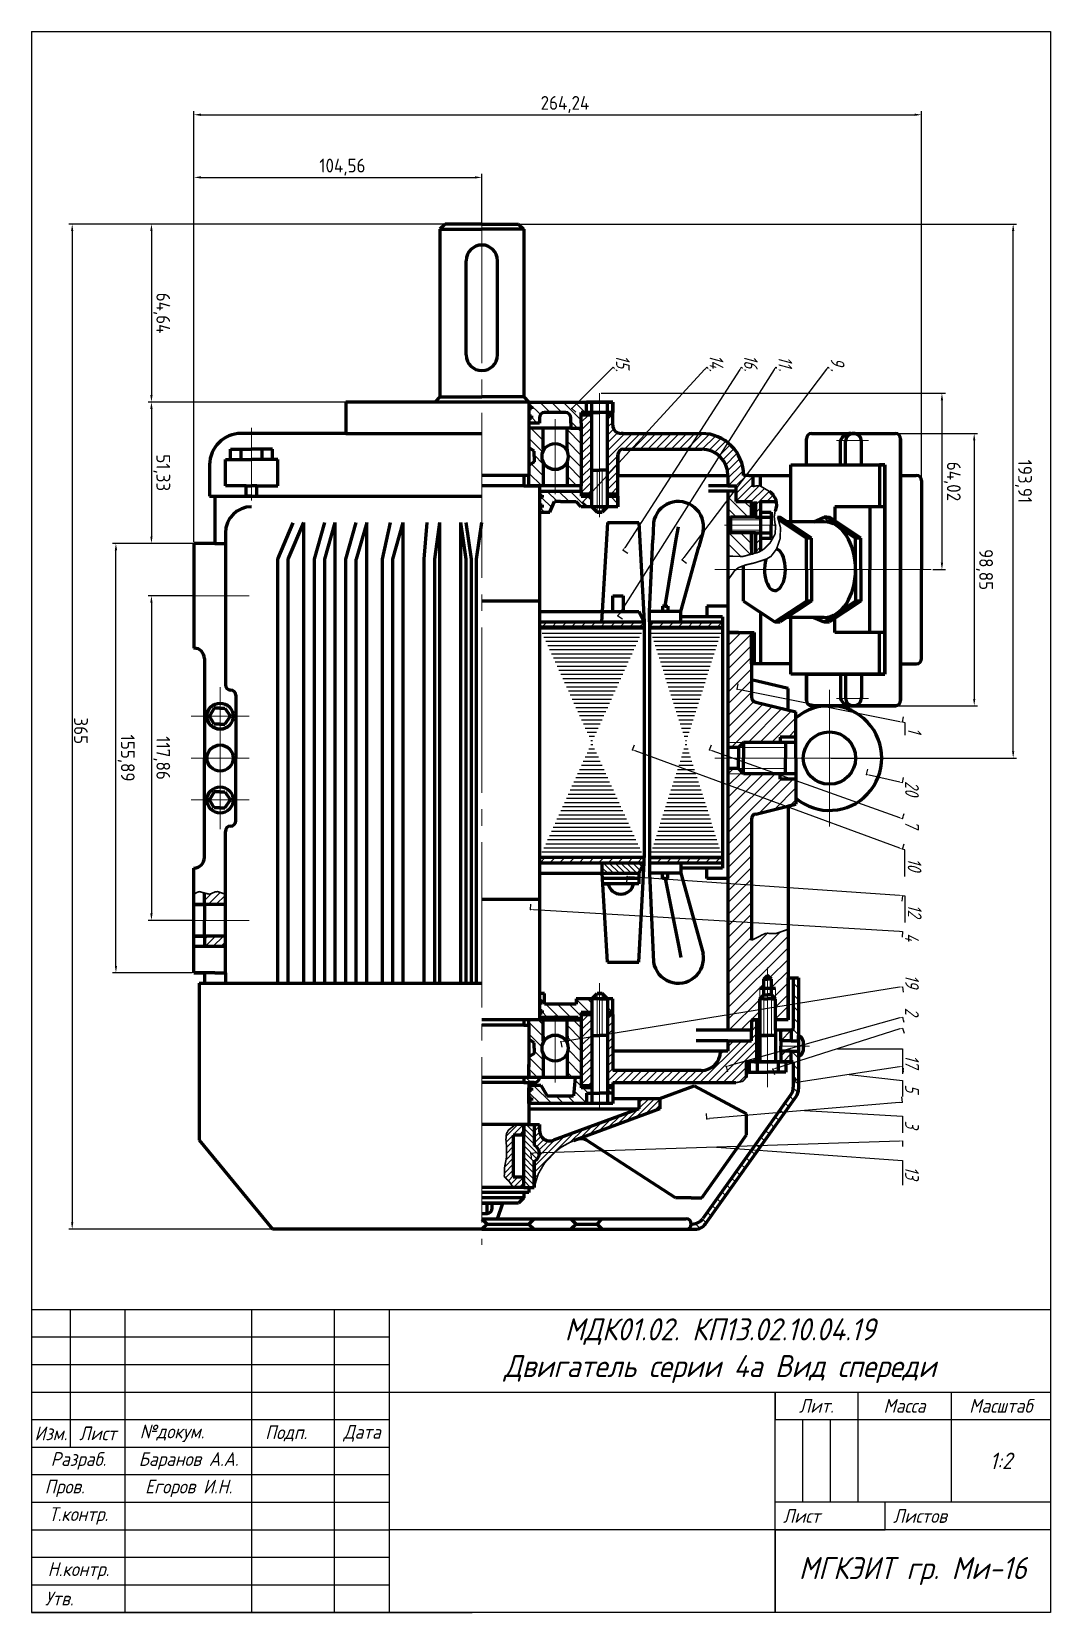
# Paper-space layout 'Лист1' of a CAD drawing. Header units: millimetres. Extents: x 16 to 201, y 0 to 287.
# The model-space entities are those that its viewports show. They can reach past a viewport. Long polylines and large blocks are cut down to what shows.
import ezdxf

# ---------------------------------------------------------------- set-up
doc = ezdxf.new("R2010")
doc.units = ezdxf.units.MM
for name, pattern in [('K5LT_AXLED', [19.5, 15, -1.5, 1.5, -1.5]), ('K5LT_BASIC', [0]), ('K5LT_THIN', [0])]:
    doc.linetypes.add(name, pattern=pattern)
doc.styles.add('gensio', font='GENISO.ttf')
doc.styles.add('KDIMTEXTSTYLE', font='GOST_AU.SHX', dxfattribs={"width": 0.96, "oblique": 15, "height": 5})
doc.styles.get("Standard").update_dxf_attribs({"font": 'arial.ttf'})
doc.dimstyles.new('ISO-25', dxfattribs={"dimtxt": 5, "dimasz": 2.5, "dimexe": 1.25, "dimexo": 0.625, "dimtad": 1, "dimtoh": 1, "dimtxsty": 'gensio', "dimcen": 2.5, "dimadec": 0, "dimazin": 0, "dimtfac": 1, "dimtmove": 0, "dimatfit": 3, "dimfxl": 1, "dimarcsym": 0})
doc.dimstyles.new('KDIMSTYLE (1.00)', dxfattribs={"dimtxt": 5, "dimasz": 1, "dimexe": 2, "dimexo": 0, "dimgap": 1, "dimtad": 1, "dimtxsty": 'KDIMTEXTSTYLE', "dimsah": 1, "dimcen": 0, "dimdle": 1, "dimadec": 0, "dimazin": 0, "dimtfac": 0.667, "dimtmove": 0, "dimatfit": 3, "dimfxl": 1, "dimtvp": 1, "dimtfill": 1, "dimtolj": 1, "dimtzin": 0, "dimarcsym": 0})
pattern_1 = [(90, (180.1093, 112.1557), (-1.5, 9e-17), [])]
pattern_2 = [(315, (180.1093, 112.1557), (1.4142136, 1.4142136), [])]
pattern_3 = [(45, (180.1093, 112.1557), (-1.06066, 1.06066), [])]
pattern_4 = [(45, (180.1093, 112.1557), (-2.12132, 2.12132), [])]

psp = doc.layouts.new('Лист1')

# ---------------------------------------------------------------- texts
at = {"style": 'gensio'}
for s, width, insert, char_height, attachment_point in [('{\\fGENISO|b1|i1|c204|p2;МДК01.02. КП13.02.10.04.19\\PДвигатель серии 4а Вид спереди}', 120, (140.77, 47.81), 4, 5), ('{\\fGENISO|b1|i1|c204|p2;Лит.}', 15, (158.27, 37.81), 2.5, 5), ('{\\fGENISO|b1|i1|c204|p2;Масса}', 17, (174.27, 37.81), 2.5, 5), ('{\\fGENISO|b1|i1|c204|p2;Масштаб}', 18, (191.77, 37.81), 2.5, 5), ('{\\fGENISO|b1|i1|c204|p2;Лист}', 10, (27.77, 32.81), 2.5, 5), ('{\\fGENISO|b1|i1|c204|p2;№докум.}', 20.0407, (41.27, 32.81), 2.5, 5), ('{\\fGENISO|b1|i1|c204|p2; Подп.}', 13.6626, (61.27, 32.81), 2.5, 5), ('{\\fGENISO|b1|i1|c204|p2;Дата}', 10, (75.77, 32.81), 2.5, 5), ('{\\fGENISO|b1|i1|c204|p2;Разраб.}', 17, (24.27, 27.81), 2.5, 5), ('{\\fGENISO|b1|i1|c204|p2;Баранов А.А.}', 23, (44.27, 27.81), 2.5, 5), ('{\\fGENISO|b1|i1|c204|p2;1:2}', 18, (191.77, 27.81), 3, 5), ('{\\fGENISO|b1|i1|c204|p2;Пров.}', 17, (21.77, 22.81), 2.5, 5), ('{\\fGENISO|b1|i1|c204|p2;Егоров И.Н.}', 23, (44.27, 22.81), 2.5, 5), ('{\\fGENISO|b1|i1|c204|p2;Т.контр.}', 17, (24.27, 17.81), 2.5, 5), ('{\\fGENISO|b1|i1|c204|p2; Лист}', 20, (150.77, 17.81), 2.5, 4), ('{\\fGENISO|b1|i1|c204|p2; Листов}', 30, (170.77, 17.81), 2.5, 4), ('{\\fGENISO|b1|i1|c204|p2;Н.контр.}', 17, (24.27, 7.81), 2.5, 5), ('{\\fGENISO|b1|i1|c204|p2;МГКЭИТ гр. Ми-16}', 50, (175.77, 7.81), 4, 5), ('{\\fGENISO|b1|i1|c204|p2;Утв.}', 17, (20.77, 2.81), 2.5, 5)]:
    psp.add_mtext_dynamic_manual_height_columns(s, width=width, gutter_width=12.5, heights=[0], dxfattribs=dict(at, insert=insert, char_height=char_height, attachment_point=attachment_point))
at = {"insert": (19.27, 32.81), "char_height": 2.5, "attachment_point": 5}
psp.add_mtext_dynamic_manual_height_columns('{\\fGENISO|b1|i1|c204|p2;Изм.}', width=7, gutter_width=12.5, heights=[0], dxfattribs=at)

msp = doc.modelspace()

# ---------------------------------------------------------------- blocks, each defined once
blk = doc.blocks.new('U1')
at = {"color": 30, "linetype": 'K5LT_AXLED', "lineweight": 18, "true_color": 0xff8000}
for q in [(313.91, 531.07), (289.09, 506.26), (338.72, 506.26), (313.91, 481.44)]:
    blk.add_line((313.91, 506.26), q, dxfattribs=at)
blk = doc.blocks.new('U2')
at = {"color": 30, "linetype": 'K5LT_AXLED', "lineweight": 18, "true_color": 0xff8000}
for q in [(313.91, 531.07), (289.09, 506.26), (338.72, 506.26), (313.91, 481.44)]:
    blk.add_line((313.91, 506.26), q, dxfattribs=at)
blk = doc.blocks.new('U3')
at = {"color": 30, "linetype": 'K5LT_AXLED', "lineweight": 18, "true_color": 0xff8000}
for q in [(298.697884, 295.502589), (288.143195, 284.9479), (309.252573, 284.9479), (298.697884, 274.393211)]:
    blk.add_line((298.697884, 284.9479), q, dxfattribs=at)
blk = doc.blocks.new('U4')
at = {"color": 30, "linetype": 'K5LT_AXLED', "lineweight": 18, "true_color": 0xff8000}
for q in [(329.114556, 295.502589), (318.559867, 284.9479), (339.669245, 284.9479), (329.114556, 274.393211)]:
    blk.add_line((329.114556, 284.9479), q, dxfattribs=at)
blk = doc.blocks.new('U5')
at = {"color": 30, "linetype": 'K5LT_AXLED', "lineweight": 18, "true_color": 0xff8000}
for q in [(313.90622, 295.502589), (303.351531, 284.9479), (324.460909, 284.9479), (313.90622, 274.393211)]:
    blk.add_line((313.90622, 284.9479), q, dxfattribs=at)
blk = doc.blocks.new('KDIMARROW_00')
at = {"color": 0, "linetype": 'K5LT_THIN', "lineweight": 18}
blk.add_line((0, 0), (-1, 0), dxfattribs=at)
blk = doc.blocks.new('*D88')
at = {"color": 0, "lineweight": -2, "transparency": 16777216}
for p, q in [((480.84, 643.9), (469.23, 585.86)), ((481.04, 644.88), (479.08, 645.27)), ((481.23, 645.86), (481.04, 644.88)), ((485.64, 645.86), (481.23, 645.86)), ((469.04, 584.88), (467.08, 585.27))]:
    blk.add_line(p, q, dxfattribs=at)
at = {"layer": 'Defpoints', "color": 0, "transparency": 16777216}
blk.add_point((469.04, 584.88), dxfattribs=at)
blk.add_point((469.04, 584.88), dxfattribs=at)
at = {"color": 0, "lineweight": -2, "transparency": 16777216, "rotation": 258.6900675259798}
blk.add_blockref('KDIMARROW_00', (469.04, 584.88), dxfattribs=at)
at = {"color": 7, "transparency": 16777216, "insert": (483.93, 649.36), "char_height": 5, "attachment_point": 5, "style": 'KDIMTEXTSTYLE', "bg_fill": 3, "box_fill_scale": 1.1, "bg_fill_color": 256, "bg_fill_true_color": 13158600, "bg_fill_transparency": 0}
blk.add_mtext('\\A1;\\H5.0;\\W0.965;\\Q15;\\H5.0;\\W0.965;\\Q15;\\Q15;1', dxfattribs=at)
at = {"layer": 'Defpoints', "color": 0, "transparency": 16777216}
blk.add_point((481.04, 644.88), dxfattribs=at)
at = {"color": 0, "lineweight": -2, "transparency": 16777216, "rotation": 78.69006752597979}
blk.add_blockref('KDIMARROW_00', (481.04, 644.88), dxfattribs=at)
blk = doc.blocks.new('*D89')
at = {"color": 0, "lineweight": -2, "transparency": 16777216}
for p, q in [((543.97, 643.88), (537.11, 545.88)), ((544.11, 645.88), (544.04, 644.88)), ((544.04, 644.88), (546.03, 644.74)), ((553.77, 645.88), (544.11, 645.88)), ((537.04, 544.88), (539.03, 544.74))]:
    blk.add_line(p, q, dxfattribs=at)
at = {"layer": 'Defpoints', "color": 0, "transparency": 16777216}
blk.add_point((537.04, 544.88), dxfattribs=at)
blk.add_point((537.04, 544.88), dxfattribs=at)
at = {"color": 0, "lineweight": -2, "transparency": 16777216, "rotation": 265.9958270592905}
blk.add_blockref('KDIMARROW_00', (537.04, 544.88), dxfattribs=at)
at = {"color": 7, "transparency": 16777216, "insert": (549.44, 649.38), "char_height": 5, "attachment_point": 5, "style": 'KDIMTEXTSTYLE', "bg_fill": 3, "box_fill_scale": 1.1, "bg_fill_color": 256, "bg_fill_true_color": 13158600, "bg_fill_transparency": 0}
blk.add_mtext('\\A1;\\H5.0;\\W0.965;\\Q15;\\H5.0;\\W0.965;\\Q15;\\Q15;12', dxfattribs=at)
at = {"layer": 'Defpoints', "color": 0, "transparency": 16777216}
blk.add_point((544.04, 644.88), dxfattribs=at)
at = {"color": 0, "lineweight": -2, "transparency": 16777216, "rotation": 85.99582705929055}
blk.add_blockref('KDIMARROW_00', (544.04, 644.88), dxfattribs=at)
blk = doc.blocks.new('*D90')
at = {"color": 0, "lineweight": -2, "transparency": 16777216}
for p, q in [((556.98, 643.88), (549.1, 510.88)), ((557.04, 644.88), (559.03, 644.76)), ((549.04, 509.88), (547.04, 510))]:
    blk.add_line(p, q, dxfattribs=at)
at = {"layer": 'Defpoints', "color": 0, "transparency": 16777216}
blk.add_point((549.04, 509.88), dxfattribs=at)
blk.add_point((549.04, 509.88), dxfattribs=at)
at = {"color": 0, "lineweight": -2, "transparency": 16777216, "rotation": 266.6086605802037}
blk.add_blockref('KDIMARROW_00', (549.04, 509.88), dxfattribs=at)
at = {"color": 7, "transparency": 16777216, "insert": (559.04, 648.38), "char_height": 5, "attachment_point": 5, "style": 'KDIMTEXTSTYLE', "bg_fill": 3, "box_fill_scale": 1.1, "bg_fill_color": 256, "bg_fill_true_color": 13158600, "bg_fill_transparency": 0}
blk.add_mtext('\\A1;\\H5.0;\\W0.965;\\Q15;\\H5.0;\\W0.965;\\Q15;\\Q15;4', dxfattribs=at)
at = {"layer": 'Defpoints', "color": 0, "transparency": 16777216}
blk.add_point((557.04, 644.88), dxfattribs=at)
at = {"color": 0, "lineweight": -2, "transparency": 16777216, "rotation": 86.60866058020366}
blk.add_blockref('KDIMARROW_00', (557.04, 644.88), dxfattribs=at)
blk = doc.blocks.new('*D91')
at = {"color": 0, "lineweight": -2, "transparency": 16777216}
for p, q in [((577.04, 644.88), (579.01, 645.2)), ((577.2, 643.89), (596.88, 521.87)), ((597.04, 520.88), (599.01, 521.2))]:
    blk.add_line(p, q, dxfattribs=at)
at = {"layer": 'Defpoints', "color": 0, "transparency": 16777216}
blk.add_point((597.04, 520.88), dxfattribs=at)
blk.add_point((597.04, 520.88), dxfattribs=at)
at = {"color": 0, "lineweight": -2, "transparency": 16777216, "rotation": 279.1623470457217}
blk.add_blockref('KDIMARROW_00', (597.04, 520.88), dxfattribs=at)
at = {"color": 7, "transparency": 16777216, "insert": (575.04, 648.38), "char_height": 5, "attachment_point": 5, "style": 'KDIMTEXTSTYLE', "bg_fill": 3, "box_fill_scale": 1.1, "bg_fill_color": 256, "bg_fill_true_color": 13158600, "bg_fill_transparency": 0}
blk.add_mtext('\\A1;\\H5.0;\\W0.965;\\Q15;\\H5.0;\\W0.965;\\Q15;\\Q15;19', dxfattribs=at)
at = {"layer": 'Defpoints', "color": 0, "transparency": 16777216}
blk.add_point((577.04, 644.88), dxfattribs=at)
at = {"color": 0, "lineweight": -2, "transparency": 16777216, "rotation": 99.16234704572172}
blk.add_blockref('KDIMARROW_00', (577.04, 644.88), dxfattribs=at)
blk = doc.blocks.new('*D92')
at = {"color": 0, "lineweight": -2, "transparency": 16777216}
for p, q in [((588.04, 644.88), (589.96, 645.42)), ((588.31, 643.92), (605.77, 581.84)), ((606.04, 580.88), (607.96, 581.42))]:
    blk.add_line(p, q, dxfattribs=at)
at = {"layer": 'Defpoints', "color": 0, "transparency": 16777216}
blk.add_point((606.04, 580.88), dxfattribs=at)
blk.add_point((606.04, 580.88), dxfattribs=at)
at = {"color": 0, "lineweight": -2, "transparency": 16777216, "rotation": 285.7086378290157}
blk.add_blockref('KDIMARROW_00', (606.04, 580.88), dxfattribs=at)
at = {"color": 7, "transparency": 16777216, "insert": (586.04, 648.38), "char_height": 5, "attachment_point": 5, "style": 'KDIMTEXTSTYLE', "bg_fill": 3, "box_fill_scale": 1.1, "bg_fill_color": 256, "bg_fill_true_color": 13158600, "bg_fill_transparency": 0}
blk.add_mtext('\\A1;\\H5.0;\\W0.965;\\Q15;\\H5.0;\\W0.965;\\Q15;\\Q15;2', dxfattribs=at)
at = {"layer": 'Defpoints', "color": 0, "transparency": 16777216}
blk.add_point((588.04, 644.88), dxfattribs=at)
at = {"color": 0, "lineweight": -2, "transparency": 16777216, "rotation": 105.7086378290158}
blk.add_blockref('KDIMARROW_00', (588.04, 644.88), dxfattribs=at)
blk = doc.blocks.new('*D93')
at = {"color": 0, "lineweight": -2, "transparency": 16777216}
for p, q in [((592.04, 644.88), (593.94, 645.49)), ((592.34, 643.93), (606.73, 598.83)), ((599.54, 621.38), (599.58, 644.88)), ((599.58, 644.88), (608.73, 644.88)), ((607.04, 597.88), (608.94, 598.49))]:
    blk.add_line(p, q, dxfattribs=at)
at = {"layer": 'Defpoints', "color": 0, "transparency": 16777216}
for p in [(592.04, 644.88), (607.04, 597.88), (607.04, 597.88)]:
    blk.add_point(p, dxfattribs=at)
at = {"color": 0, "lineweight": -2, "transparency": 16777216}
for p, rotation in [((592.04, 644.88), 107.7004277886672), ((607.04, 597.88), 287.7004277886672)]:
    blk.add_blockref('KDIMARROW_00', p, dxfattribs=dict(at, rotation=rotation))
at = {"color": 7, "transparency": 16777216, "insert": (604.15, 648.38), "char_height": 5, "attachment_point": 5, "style": 'KDIMTEXTSTYLE', "bg_fill": 3, "box_fill_scale": 1.1, "bg_fill_color": 256, "bg_fill_true_color": 13158600, "bg_fill_transparency": 0}
blk.add_mtext('\\A1;\\H5.0;\\W0.965;\\Q15;\\H5.0;\\W0.965;\\Q15;\\Q15;17', dxfattribs=at)
blk = doc.blocks.new('*D94')
at = {"color": 0, "lineweight": -2, "transparency": 16777216}
for p, q in [((606.04, 644.88), (608.01, 645.18)), ((606.18, 643.89), (611.69, 607.28)), ((608.94, 625.58), (611.06, 644.88)), ((611.06, 644.88), (616.91, 644.88)), ((611.84, 606.29), (609.86, 605.99))]:
    blk.add_line(p, q, dxfattribs=at)
at = {"layer": 'Defpoints', "color": 0, "transparency": 16777216}
for p in [(606.04, 644.88), (611.84, 606.29), (611.84, 606.29)]:
    blk.add_point(p, dxfattribs=at)
at = {"color": 0, "lineweight": -2, "transparency": 16777216}
for p, rotation in [((606.04, 644.88), 98.54979667660443), ((611.84, 606.29), 278.5497966766045)]:
    blk.add_blockref('KDIMARROW_00', p, dxfattribs=dict(at, rotation=rotation))
at = {"color": 7, "transparency": 16777216, "insert": (613.99, 648.38), "char_height": 5, "attachment_point": 5, "style": 'KDIMTEXTSTYLE', "bg_fill": 3, "box_fill_scale": 1.1, "bg_fill_color": 256, "bg_fill_true_color": 13158600, "bg_fill_transparency": 0}
blk.add_mtext('\\A1;\\H5.0;\\W0.965;\\Q15;\\H5.0;\\W0.965;\\Q15;\\Q15;5', dxfattribs=at)
blk = doc.blocks.new('*D95')
at = {"color": 0, "lineweight": -2, "transparency": 16777216}
for p, q in [((619.04, 644.88), (617.04, 644.71)), ((619.12, 643.88), (624.95, 574.88)), ((622.04, 609.38), (624.06, 644.88)), ((624.06, 644.88), (630.14, 644.88)), ((625.04, 573.88), (623.04, 573.71))]:
    blk.add_line(p, q, dxfattribs=at)
at = {"layer": 'Defpoints', "color": 0, "transparency": 16777216}
for p in [(619.04, 644.88), (625.04, 573.88), (625.04, 573.88)]:
    blk.add_point(p, dxfattribs=at)
at = {"color": 0, "lineweight": -2, "transparency": 16777216}
for p, rotation in [((619.04, 644.88), 94.83041995828992), ((625.04, 573.88), 274.83041995829)]:
    blk.add_blockref('KDIMARROW_00', p, dxfattribs=dict(at, rotation=rotation))
at = {"color": 7, "transparency": 16777216, "insert": (627.1, 648.38), "char_height": 5, "attachment_point": 5, "style": 'KDIMTEXTSTYLE', "bg_fill": 3, "box_fill_scale": 1.1, "bg_fill_color": 256, "bg_fill_true_color": 13158600, "bg_fill_transparency": 0}
blk.add_mtext('\\A1;\\H5.0;\\W0.965;\\Q15;\\H5.0;\\W0.965;\\Q15;\\Q15;3', dxfattribs=at)
blk = doc.blocks.new('*D96')
at = {"color": 0, "lineweight": -2, "transparency": 16777216}
for p, q in [((633.04, 644.88), (635.04, 644.95)), ((633.07, 643.88), (637.51, 510.98)), ((635.29, 577.43), (640.18, 644.88)), ((640.18, 644.88), (649.1, 644.88)), ((637.54, 509.98), (639.54, 510.04))]:
    blk.add_line(p, q, dxfattribs=at)
at = {"layer": 'Defpoints', "color": 0, "transparency": 16777216}
for p in [(633.04, 644.88), (637.54, 509.98), (637.54, 509.98)]:
    blk.add_point(p, dxfattribs=at)
at = {"color": 0, "lineweight": -2, "transparency": 16777216}
for p, rotation in [((633.04, 644.88), 91.91386489832455), ((637.54, 509.98), 271.9138648983246)]:
    blk.add_blockref('KDIMARROW_00', p, dxfattribs=dict(at, rotation=rotation))
at = {"color": 7, "transparency": 16777216, "insert": (644.64, 648.38), "char_height": 5, "attachment_point": 5, "style": 'KDIMTEXTSTYLE', "bg_fill": 3, "box_fill_scale": 1.1, "bg_fill_color": 256, "bg_fill_true_color": 13158600, "bg_fill_transparency": 0}
blk.add_mtext('\\A1;\\H5.0;\\W0.965;\\Q15;\\H5.0;\\W0.965;\\Q15;\\Q15;13', dxfattribs=at)
blk = doc.blocks.new('*D97')
at = {"color": 0, "lineweight": -2, "transparency": 16777216}
for p, q in [((352.04, 617.88), (353.24, 619.47)), ((352.83, 617.28), (421.24, 565.48)), ((422.04, 564.88), (423.24, 566.47))]:
    blk.add_line(p, q, dxfattribs=at)
at = {"layer": 'Defpoints', "color": 0, "transparency": 16777216}
blk.add_point((422.04, 564.88), dxfattribs=at)
blk.add_point((422.04, 564.88), dxfattribs=at)
at = {"color": 0, "lineweight": -2, "transparency": 16777216, "rotation": 322.8690755517905}
blk.add_blockref('KDIMARROW_00', (422.04, 564.88), dxfattribs=at)
at = {"color": 7, "transparency": 16777216, "insert": (350.04, 621.38), "char_height": 5, "attachment_point": 5, "style": 'KDIMTEXTSTYLE', "bg_fill": 3, "box_fill_scale": 1.1, "bg_fill_color": 256, "bg_fill_true_color": 13158600, "bg_fill_transparency": 0}
blk.add_mtext('\\A1;\\H5.0;\\W0.965;\\Q15;\\H5.0;\\W0.965;\\Q15;\\Q15;9', dxfattribs=at)
at = {"layer": 'Defpoints', "color": 0, "transparency": 16777216}
blk.add_point((352.04, 617.88), dxfattribs=at)
at = {"color": 0, "lineweight": -2, "transparency": 16777216, "rotation": 142.8690755517905}
blk.add_blockref('KDIMARROW_00', (352.04, 617.88), dxfattribs=at)
blk = doc.blocks.new('*D98')
at = {"color": 0, "lineweight": -2, "transparency": 16777216}
for p, q in [((352.04, 598.88), (353.11, 600.57)), ((352.88, 598.34), (441.55, 542.13)), ((442.4, 541.6), (443.47, 543.29))]:
    blk.add_line(p, q, dxfattribs=at)
at = {"layer": 'Defpoints', "color": 0, "transparency": 16777216}
blk.add_point((442.4, 541.6), dxfattribs=at)
blk.add_point((442.4, 541.6), dxfattribs=at)
at = {"color": 0, "lineweight": -2, "transparency": 16777216, "rotation": 327.6275087826738}
blk.add_blockref('KDIMARROW_00', (442.4, 541.6), dxfattribs=at)
at = {"color": 7, "transparency": 16777216, "insert": (350.04, 602.38), "char_height": 5, "attachment_point": 5, "style": 'KDIMTEXTSTYLE', "bg_fill": 3, "box_fill_scale": 1.1, "bg_fill_color": 256, "bg_fill_true_color": 13158600, "bg_fill_transparency": 0}
blk.add_mtext('\\A1;\\H5.0;\\W0.965;\\Q15;\\H5.0;\\W0.965;\\Q15;\\Q15;11', dxfattribs=at)
at = {"layer": 'Defpoints', "color": 0, "transparency": 16777216}
blk.add_point((352.04, 598.88), dxfattribs=at)
at = {"color": 0, "lineweight": -2, "transparency": 16777216, "rotation": 147.6275087826738}
blk.add_blockref('KDIMARROW_00', (352.04, 598.88), dxfattribs=at)
blk = doc.blocks.new('*D99')
at = {"color": 0, "lineweight": -2, "transparency": 16777216}
for p, q in [((352.04, 573.88), (353.39, 575.35)), ((352.77, 573.2), (400.3, 529.56)), ((401.04, 528.88), (402.39, 530.35))]:
    blk.add_line(p, q, dxfattribs=at)
at = {"layer": 'Defpoints', "color": 0, "transparency": 16777216}
blk.add_point((401.04, 528.88), dxfattribs=at)
blk.add_point((401.04, 528.88), dxfattribs=at)
at = {"color": 0, "lineweight": -2, "transparency": 16777216, "rotation": 317.4366482468101}
blk.add_blockref('KDIMARROW_00', (401.04, 528.88), dxfattribs=at)
at = {"color": 7, "transparency": 16777216, "insert": (350.04, 577.38), "char_height": 5, "attachment_point": 5, "style": 'KDIMTEXTSTYLE', "bg_fill": 3, "box_fill_scale": 1.1, "bg_fill_color": 256, "bg_fill_true_color": 13158600, "bg_fill_transparency": 0}
blk.add_mtext('\\A1;\\H5.0;\\W0.965;\\Q15;\\H5.0;\\W0.965;\\Q15;\\Q15;14', dxfattribs=at)
at = {"layer": 'Defpoints', "color": 0, "transparency": 16777216}
blk.add_point((352.04, 573.88), dxfattribs=at)
at = {"color": 0, "lineweight": -2, "transparency": 16777216, "rotation": 137.4366482468101}
blk.add_blockref('KDIMARROW_00', (352.04, 573.88), dxfattribs=at)
blk = doc.blocks.new('*D100')
at = {"color": 0, "lineweight": -2, "transparency": 16777216}
for p, q in [((352.04, 539.88), (353.45, 541.29)), ((352.74, 539.17), (366.33, 525.59)), ((367.04, 524.88), (368.45, 526.29))]:
    blk.add_line(p, q, dxfattribs=at)
at = {"layer": 'Defpoints', "color": 0, "transparency": 16777216}
blk.add_point((367.04, 524.88), dxfattribs=at)
blk.add_point((367.04, 524.88), dxfattribs=at)
at = {"color": 0, "lineweight": -2, "transparency": 16777216, "rotation": 315}
blk.add_blockref('KDIMARROW_00', (367.04, 524.88), dxfattribs=at)
at = {"color": 7, "transparency": 16777216, "insert": (350.04, 543.38), "char_height": 5, "attachment_point": 5, "style": 'KDIMTEXTSTYLE', "bg_fill": 3, "box_fill_scale": 1.1, "bg_fill_color": 256, "bg_fill_true_color": 13158600, "bg_fill_transparency": 0}
blk.add_mtext('\\A1;\\H5.0;\\W0.965;\\Q15;\\H5.0;\\W0.965;\\Q15;\\Q15;15', dxfattribs=at)
at = {"layer": 'Defpoints', "color": 0, "transparency": 16777216}
blk.add_point((352.04, 539.88), dxfattribs=at)
at = {"color": 0, "lineweight": -2, "transparency": 16777216, "rotation": 135}
blk.add_blockref('KDIMARROW_00', (352.04, 539.88), dxfattribs=at)
blk = doc.blocks.new('*D85')
at = {"color": 0, "lineweight": -2, "transparency": 16777216}
for p, q in [((502.81, 643.91), (500.26, 632.85)), ((503.04, 644.88), (501.09, 645.33)), ((500.04, 631.88), (498.09, 632.33))]:
    blk.add_line(p, q, dxfattribs=at)
at = {"layer": 'Defpoints', "color": 0, "transparency": 16777216}
blk.add_point((500.04, 631.88), dxfattribs=at)
blk.add_point((500.04, 631.88), dxfattribs=at)
at = {"color": 0, "lineweight": -2, "transparency": 16777216, "rotation": 257.0053832080835}
blk.add_blockref('KDIMARROW_00', (500.04, 631.88), dxfattribs=at)
at = {"color": 7, "transparency": 16777216, "insert": (505.04, 648.38), "char_height": 5, "attachment_point": 5, "style": 'KDIMTEXTSTYLE', "bg_fill": 3, "box_fill_scale": 1.1, "bg_fill_color": 256, "bg_fill_true_color": 13158600, "bg_fill_transparency": 0}
blk.add_mtext('\\A1;\\H5.0;\\W0.965;\\Q15;\\H5.0;\\W0.965;\\Q15;\\Q15;20', dxfattribs=at)
at = {"layer": 'Defpoints', "color": 0, "transparency": 16777216}
blk.add_point((503.04, 644.88), dxfattribs=at)
at = {"color": 0, "lineweight": -2, "transparency": 16777216, "rotation": 77.00538320808352}
blk.add_blockref('KDIMARROW_00', (503.04, 644.88), dxfattribs=at)
blk = doc.blocks.new('*D86')
at = {"color": 0, "lineweight": -2, "transparency": 16777216}
for p, q in [((515.7, 643.94), (491.37, 575.82)), ((516.04, 644.88), (514.15, 645.55)), ((491.04, 574.88), (489.15, 575.55))]:
    blk.add_line(p, q, dxfattribs=at)
at = {"layer": 'Defpoints', "color": 0, "transparency": 16777216}
blk.add_point((491.04, 574.88), dxfattribs=at)
blk.add_point((491.04, 574.88), dxfattribs=at)
at = {"color": 0, "lineweight": -2, "transparency": 16777216, "rotation": 250.3461759419467}
blk.add_blockref('KDIMARROW_00', (491.04, 574.88), dxfattribs=at)
at = {"color": 7, "transparency": 16777216, "insert": (518.04, 648.38), "char_height": 5, "attachment_point": 5, "style": 'KDIMTEXTSTYLE', "bg_fill": 3, "box_fill_scale": 1.1, "bg_fill_color": 256, "bg_fill_true_color": 13158600, "bg_fill_transparency": 0}
blk.add_mtext('\\A1;\\H5.0;\\W0.965;\\Q15;\\H5.0;\\W0.965;\\Q15;\\Q15;7', dxfattribs=at)
at = {"layer": 'Defpoints', "color": 0, "transparency": 16777216}
blk.add_point((516.04, 644.88), dxfattribs=at)
at = {"color": 0, "lineweight": -2, "transparency": 16777216, "rotation": 70.34617594194671}
blk.add_blockref('KDIMARROW_00', (516.04, 644.88), dxfattribs=at)
blk = doc.blocks.new('*D87')
at = {"color": 0, "lineweight": -2, "transparency": 16777216}
for p, q in [((526.69, 643.94), (491.38, 547.82)), ((527.04, 644.88), (525.16, 645.57)), ((527.38, 645.82), (527.04, 644.88)), ((537.04, 645.82), (527.38, 645.82)), ((491.04, 546.88), (489.16, 547.57))]:
    blk.add_line(p, q, dxfattribs=at)
at = {"layer": 'Defpoints', "color": 0, "transparency": 16777216}
blk.add_point((491.04, 546.88), dxfattribs=at)
blk.add_point((491.04, 546.88), dxfattribs=at)
at = {"color": 0, "lineweight": -2, "transparency": 16777216, "rotation": 249.8293465881496}
blk.add_blockref('KDIMARROW_00', (491.04, 546.88), dxfattribs=at)
at = {"color": 7, "transparency": 16777216, "insert": (532.71, 649.32), "char_height": 5, "attachment_point": 5, "style": 'KDIMTEXTSTYLE', "bg_fill": 3, "box_fill_scale": 1.1, "bg_fill_color": 256, "bg_fill_true_color": 13158600, "bg_fill_transparency": 0}
blk.add_mtext('\\A1;\\H5.0;\\W0.965;\\Q15;\\H5.0;\\W0.965;\\Q15;\\Q15;10', dxfattribs=at)
at = {"layer": 'Defpoints', "color": 0, "transparency": 16777216}
blk.add_point((527.04, 644.88), dxfattribs=at)
at = {"color": 0, "lineweight": -2, "transparency": 16777216, "rotation": 69.82934658814962}
blk.add_blockref('KDIMARROW_00', (527.04, 644.88), dxfattribs=at)
blk = doc.blocks.new('*D84')
at = {"color": 0, "lineweight": -2, "transparency": 16777216}
for p, q in [((352.04, 586.38), (353.12, 588.06)), ((352.88, 585.84), (417.7, 544.03)), ((418.54, 543.48), (419.62, 545.16))]:
    blk.add_line(p, q, dxfattribs=at)
at = {"layer": 'Defpoints', "color": 0, "transparency": 16777216}
blk.add_point((418.54, 543.48), dxfattribs=at)
blk.add_point((418.54, 543.48), dxfattribs=at)
at = {"color": 0, "lineweight": -2, "transparency": 16777216, "rotation": 327.1772999818712}
blk.add_blockref('KDIMARROW_00', (418.54, 543.48), dxfattribs=at)
at = {"color": 7, "transparency": 16777216, "insert": (350.04, 589.88), "char_height": 5, "attachment_point": 5, "style": 'KDIMTEXTSTYLE', "bg_fill": 3, "box_fill_scale": 1.1, "bg_fill_color": 256, "bg_fill_true_color": 13158600, "bg_fill_transparency": 0}
blk.add_mtext('\\A1;\\H5.0;\\W0.965;\\Q15;\\H5.0;\\W0.965;\\Q15;\\Q15;16', dxfattribs=at)
at = {"layer": 'Defpoints', "color": 0, "transparency": 16777216}
blk.add_point((352.04, 586.38), dxfattribs=at)
at = {"color": 0, "lineweight": -2, "transparency": 16777216, "rotation": 147.1772999818712}
blk.add_blockref('KDIMARROW_00', (352.04, 586.38), dxfattribs=at)
blk = doc.blocks.new('U11')
at = {"true_color": 0x010101}
blk.add_hatch(color=18, dxfattribs=at).paths.add_polyline_path([(218.4, 400.91), (219.35, 400.91), (219.35, 401.86), (218.4, 401.86)])
at = {"color": 5, "linetype": 'K5LT_BASIC', "lineweight": 60, "true_color": 0x0000ff}
for p, q in [((218.4, 401.86), (219.35, 401.86)), ((218.4, 400.91), (218.4, 401.86)), ((219.35, 401.86), (219.35, 400.91))]:
    blk.add_line(p, q, dxfattribs=at)
blk = doc.blocks.new('U12')
at = {"true_color": 0x010101}
blk.add_hatch(color=18, dxfattribs=at).paths.add_polyline_path([(221.96, 400.91), (222.91, 400.91), (222.91, 401.86), (221.96, 401.86)])
at = {"color": 5, "linetype": 'K5LT_BASIC', "lineweight": 60, "true_color": 0x0000ff}
for p, q in [((221.96, 401.86), (222.91, 401.86)), ((221.96, 400.91), (221.96, 401.86)), ((222.91, 401.86), (222.91, 400.91))]:
    blk.add_line(p, q, dxfattribs=at)
blk = doc.blocks.new('U13')
at = {"true_color": 0x010101}
blk.add_hatch(color=18, dxfattribs=at).paths.add_polyline_path([(405.55, 400.91), (406.5, 400.91), (406.5, 401.86), (405.55, 401.86)])
at = {"color": 5, "linetype": 'K5LT_BASIC', "lineweight": 60, "true_color": 0x0000ff}
for p, q in [((405.55, 401.86), (406.5, 401.86)), ((405.55, 400.91), (405.55, 401.86)), ((406.5, 401.86), (406.5, 400.91))]:
    blk.add_line(p, q, dxfattribs=at)
blk = doc.blocks.new('U14')
at = {"true_color": 0x010101}
blk.add_hatch(color=18, dxfattribs=at).paths.add_polyline_path([(402.01, 400.91), (402.96, 400.91), (402.96, 401.86), (402.01, 401.86)])
at = {"color": 5, "linetype": 'K5LT_BASIC', "lineweight": 60, "true_color": 0x0000ff}
for p, q in [((402.01, 401.86), (402.96, 401.86)), ((402.01, 400.91), (402.01, 401.86)), ((402.96, 401.86), (402.96, 400.91))]:
    blk.add_line(p, q, dxfattribs=at)
blk = doc.blocks.new('U15')
at = {"true_color": 0x010101}
blk.add_hatch(color=18, dxfattribs=at).paths.add_polyline_path([(433.671866, 397.109378), (434.622387, 397.109378), (434.622387, 398.059899), (433.671866, 398.059899)])
at = {"color": 5, "linetype": 'K5LT_BASIC', "lineweight": 60, "true_color": 0x0000ff}
for p, q in [((433.671866, 398.059899), (434.622387, 398.059899)), ((433.671866, 397.109378), (433.671866, 398.059899)), ((434.622387, 398.059899), (434.622387, 397.109378))]:
    blk.add_line(p, q, dxfattribs=at)
blk = doc.blocks.new('U16')
at = {"true_color": 0x010101}
blk.add_hatch(color=18, dxfattribs=at).paths.add_polyline_path([(437.33, 397.11), (438.28, 397.11), (438.28, 398.06), (437.33, 398.06)])
at = {"color": 5, "linetype": 'K5LT_BASIC', "lineweight": 60, "true_color": 0x0000ff}
for p, q in [((437.33, 398.06), (438.28, 398.06)), ((437.33, 397.11), (437.33, 398.06)), ((438.28, 398.06), (438.28, 397.11))]:
    blk.add_line(p, q, dxfattribs=at)
blk = doc.blocks.new('U17')
at = {"true_color": 0x010101}
blk.add_hatch(color=18, dxfattribs=at).paths.add_polyline_path([(186.16, 397.11), (187.11, 397.11), (187.11, 398.06), (186.16, 398.06)])
at = {"color": 5, "linetype": 'K5LT_BASIC', "lineweight": 60, "true_color": 0x0000ff}
for p, q in [((186.16, 398.06), (187.11, 398.06)), ((186.16, 397.11), (186.16, 398.06)), ((187.11, 398.06), (187.11, 397.11))]:
    blk.add_line(p, q, dxfattribs=at)
blk = doc.blocks.new('U18')
at = {"true_color": 0x010101}
blk.add_hatch(color=18, dxfattribs=at).paths.add_polyline_path([(189.61, 397.11), (190.56, 397.11), (190.56, 398.06), (189.61, 398.06)])
at = {"color": 5, "linetype": 'K5LT_BASIC', "lineweight": 60, "true_color": 0x0000ff}
for p, q in [((189.61, 398.06), (190.56, 398.06)), ((189.61, 397.11), (189.61, 398.06)), ((190.56, 398.06), (190.56, 397.11))]:
    blk.add_line(p, q, dxfattribs=at)
blk = doc.blocks.new('*D101')
at = {"color": 0, "lineweight": -2, "transparency": 16777216}
for p, q in [((300.11, 478.22), (300.11, 370.91)), ((364.74, 474.42), (364.74, 370.91)), ((302.61, 372.16), (362.24, 372.16))]:
    blk.add_line(p, q, dxfattribs=at)
at = {"color": 0, "transparency": 16777216}
for points in [[(302.61, 372.57), (302.61, 371.74), (300.11, 372.16)], [(362.24, 372.57), (362.24, 371.74), (364.74, 372.16)]]:
    blk.add_solid(points, dxfattribs=at)
at = {"layer": 'Defpoints', "color": 0, "transparency": 16777216}
for p in [(300.11, 478.85), (364.74, 475.05), (364.74, 372.16)]:
    blk.add_point(p, dxfattribs=at)
at = {"color": 0, "transparency": 16777216, "insert": (332.43, 375.87), "char_height": 5, "attachment_point": 5, "style": 'gensio'}
blk.add_mtext('64,64', dxfattribs=at)
blk = doc.blocks.new('*D102')
at = {"color": 0, "lineweight": -2, "transparency": 16777216}
for p, q in [((364.74, 474.42), (364.74, 370.91)), ((416.07, 398.38), (416.07, 370.91)), ((367.24, 372.16), (413.57, 372.16))]:
    blk.add_line(p, q, dxfattribs=at)
at = {"color": 0, "transparency": 16777216}
for points in [[(367.24, 372.57), (367.24, 371.74), (364.74, 372.16)], [(413.57, 372.57), (413.57, 371.74), (416.07, 372.16)]]:
    blk.add_solid(points, dxfattribs=at)
at = {"layer": 'Defpoints', "color": 0, "transparency": 16777216}
for p in [(364.74, 475.05), (416.07, 399), (416.07, 372.16)]:
    blk.add_point(p, dxfattribs=at)
at = {"color": 0, "transparency": 16777216, "insert": (390.41, 375.87), "char_height": 5, "attachment_point": 5, "style": 'gensio'}
blk.add_mtext('51,33', dxfattribs=at)
blk = doc.blocks.new('*D103')
at = {"color": 0, "lineweight": -2, "transparency": 16777216}
for p, q in [((416.07, 386.97), (416.07, 358.01)), ((571.96, 386.97), (571.96, 358.01)), ((569.46, 359.26), (418.57, 359.26))]:
    blk.add_line(p, q, dxfattribs=at)
at = {"color": 0, "transparency": 16777216}
for points in [[(418.57, 359.68), (418.57, 358.85), (416.07, 359.26)], [(569.46, 359.68), (569.46, 358.85), (571.96, 359.26)]]:
    blk.add_solid(points, dxfattribs=at)
at = {"layer": 'Defpoints', "color": 0, "transparency": 16777216}
for p in [(416.07, 387.6), (571.96, 387.6), (416.07, 359.26)]:
    blk.add_point(p, dxfattribs=at)
at = {"color": 0, "transparency": 16777216, "insert": (494.02, 362.98), "char_height": 5, "attachment_point": 5, "style": 'gensio'}
blk.add_mtext('155,89', dxfattribs=at)
blk = doc.blocks.new('*D104')
at = {"color": 0, "lineweight": -2, "transparency": 16777216}
for p, q in [((435.08, 386.97), (435.08, 370.91)), ((552.95, 386.97), (552.95, 370.91)), ((437.58, 372.16), (550.45, 372.16))]:
    blk.add_line(p, q, dxfattribs=at)
at = {"color": 0, "transparency": 16777216}
for points in [[(437.58, 372.57), (437.58, 371.74), (435.08, 372.16)], [(550.45, 372.57), (550.45, 371.74), (552.95, 372.16)]]:
    blk.add_solid(points, dxfattribs=at)
at = {"layer": 'Defpoints', "color": 0, "transparency": 16777216}
for p in [(435.08, 387.6), (552.95, 387.6), (552.95, 372.16)]:
    blk.add_point(p, dxfattribs=at)
at = {"color": 0, "transparency": 16777216, "insert": (494.02, 375.87), "char_height": 5, "attachment_point": 5, "style": 'gensio'}
blk.add_mtext('117,86', dxfattribs=at)
blk = doc.blocks.new('*D105')
at = {"color": 0, "lineweight": -2, "transparency": 16777216}
for p, q in [((300.11, 491.53), (300.11, 342.13)), ((665.11, 491.53), (665.11, 342.13)), ((302.61, 343.38), (662.61, 343.38))]:
    blk.add_line(p, q, dxfattribs=at)
at = {"color": 0, "transparency": 16777216}
for points in [[(302.61, 343.79), (302.61, 342.96), (300.11, 343.38)], [(662.61, 343.79), (662.61, 342.96), (665.11, 343.38)]]:
    blk.add_solid(points, dxfattribs=at)
at = {"layer": 'Defpoints', "color": 0, "transparency": 16777216}
for p in [(300.11, 492.16), (665.11, 492.16), (665.11, 343.38)]:
    blk.add_point(p, dxfattribs=at)
at = {"color": 0, "transparency": 16777216, "insert": (484.11, 346.55), "char_height": 5, "attachment_point": 5, "style": 'gensio'}
blk.add_mtext('365', dxfattribs=at)
blk = doc.blocks.new('*D106')
at = {"color": 0, "lineweight": -2, "transparency": 16777216}
for p, q in [((300.11, 492.78), (300.11, 686.37)), ((491.52, 685.12), (302.61, 685.12)), ((494.02, 619.04), (494.02, 686.37))]:
    blk.add_line(p, q, dxfattribs=at)
at = {"color": 0, "transparency": 16777216}
for points in [[(302.61, 685.54), (302.61, 684.71), (300.11, 685.12)], [(491.52, 685.54), (491.52, 684.71), (494.02, 685.12)]]:
    blk.add_solid(points, dxfattribs=at)
at = {"layer": 'Defpoints', "color": 0, "transparency": 16777216}
for p in [(300.11, 685.12), (494.02, 618.41), (300.11, 492.16)]:
    blk.add_point(p, dxfattribs=at)
at = {"color": 0, "transparency": 16777216, "insert": (393.56, 688.84), "char_height": 5, "attachment_point": 5, "style": 'gensio'}
blk.add_mtext('193,91', dxfattribs=at)
blk = doc.blocks.new('*D107')
at = {"color": 0, "lineweight": -2, "transparency": 16777216}
for p, q in [((376.15, 642.96), (376.15, 672.22)), ((475.01, 642.96), (475.01, 672.22)), ((378.65, 670.97), (472.51, 670.97))]:
    blk.add_line(p, q, dxfattribs=at)
at = {"color": 0, "transparency": 16777216}
for points in [[(378.65, 671.39), (378.65, 670.56), (376.15, 670.97)], [(472.51, 671.39), (472.51, 670.56), (475.01, 670.97)]]:
    blk.add_solid(points, dxfattribs=at)
at = {"layer": 'Defpoints', "color": 0, "transparency": 16777216}
for p in [(475.01, 670.97), (376.15, 642.34), (475.01, 642.34)]:
    blk.add_point(p, dxfattribs=at)
at = {"color": 0, "transparency": 16777216, "insert": (425.58, 674.69), "char_height": 5, "attachment_point": 5, "style": 'gensio'}
blk.add_mtext('98,85', dxfattribs=at)
blk = doc.blocks.new('*D108')
at = {"color": 0, "lineweight": -2, "transparency": 16777216}
for p, q in [((361.56, 535.55), (361.56, 660.5)), ((425.58, 655.91), (425.58, 660.5)), ((364.06, 659.25), (423.08, 659.25))]:
    blk.add_line(p, q, dxfattribs=at)
at = {"color": 0, "transparency": 16777216}
for points in [[(364.06, 659.67), (364.06, 658.83), (361.56, 659.25)], [(423.08, 659.67), (423.08, 658.83), (425.58, 659.25)]]:
    blk.add_solid(points, dxfattribs=at)
at = {"layer": 'Defpoints', "color": 0, "transparency": 16777216}
for p in [(425.58, 659.25), (425.58, 655.28), (361.56, 534.93)]:
    blk.add_point(p, dxfattribs=at)
at = {"color": 0, "transparency": 16777216, "insert": (393.57, 662.97), "char_height": 5, "attachment_point": 5, "style": 'gensio'}
blk.add_mtext('64,02', dxfattribs=at)
blk = doc.blocks.new('*D109')
at = {"color": 0, "lineweight": -2, "transparency": 16777216}
for p, q in [((392.64, 651.84), (259.17, 651.84)), ((260.42, 390.1), (260.42, 649.34)), ((415.45, 387.6), (259.17, 387.6))]:
    blk.add_line(p, q, dxfattribs=at)
at = {"color": 0, "transparency": 16777216}
for points in [[(260, 649.34), (260.84, 649.34), (260.42, 651.84)], [(260, 390.1), (260.84, 390.1), (260.42, 387.6)]]:
    blk.add_solid(points, dxfattribs=at)
at = {"layer": 'Defpoints', "color": 0, "transparency": 16777216}
for p in [(260.42, 651.84), (393.26, 651.84), (416.07, 387.6)]:
    blk.add_point(p, dxfattribs=at)
at = {"color": 0, "transparency": 16777216, "insert": (256.7, 522.34), "char_height": 5, "attachment_point": 5, "rotation": 90, "style": 'gensio'}
blk.add_mtext('264,24', dxfattribs=at)
blk = doc.blocks.new('*D110')
at = {"color": 0, "lineweight": -2, "transparency": 16777216}
for p, q in [((299.48, 492.16), (281.92, 492.16)), ((283.17, 390.1), (283.17, 489.66)), ((415.45, 387.6), (281.92, 387.6))]:
    blk.add_line(p, q, dxfattribs=at)
at = {"color": 0, "transparency": 16777216}
for points in [[(282.75, 489.66), (283.58, 489.66), (283.17, 492.16)], [(282.75, 390.1), (283.58, 390.1), (283.17, 387.6)]]:
    blk.add_solid(points, dxfattribs=at)
at = {"layer": 'Defpoints', "color": 0, "transparency": 16777216}
for p in [(283.17, 492.16), (300.11, 492.16), (416.07, 387.6)]:
    blk.add_point(p, dxfattribs=at)
at = {"color": 0, "transparency": 16777216, "insert": (279.45, 441.52), "char_height": 5, "attachment_point": 5, "rotation": 90, "style": 'gensio'}
blk.add_mtext('104,56', dxfattribs=at)

# ---------------------------------------------------------------- dimensions: what is measured, and where the dimension line sits
dim = msp.add_linear_dim(base=(283.165, 492.156), p1=(416.073, 387.598), p2=(300.109, 492.156), angle=90, dimstyle='ISO-25')
dim.commit()
dim.dimension.update_dxf_attribs({"geometry": '*D110', "text_midpoint": (283.165, 441.52), "dimtype": 160})
dim = msp.add_linear_dim(base=(665.109, 343.375), p1=(300.109, 492.156), p2=(665.109, 492.156), dimstyle='ISO-25')
dim.commit()
dim.dimension.update_dxf_attribs({"geometry": '*D105', "text_midpoint": (484.109, 343.375), "dimtype": 160})
for base, p1, p2, picture, middle in [((364.745, 372.156), (300.109, 478.848), (364.745, 475.046), '*D101', (332.427, 375.869)), ((416.073, 372.156), (364.745, 475.046), (416.073, 399.005), '*D102', (390.409, 375.87)), ((416.0728, 359.2637), (571.9582, 387.5984), (416.0728, 387.5984), '*D103', (494.0155, 362.9784)), ((552.9478, 372.1557), (435.0832, 387.5984), (552.9478, 387.5984), '*D104', (494.0155, 375.8704))]:
    dim = msp.add_linear_dim(base=base, p1=p1, p2=p2, dimstyle='ISO-25')
    dim.commit()
    dim.dimension.update_dxf_attribs({"geometry": picture, "text_midpoint": middle})

# ---------------------------------------------------------------- hatches: boundary and pattern name
h = msp.add_hatch()
h.set_pattern_fill('МЕТАЛЛ', style=0, pattern_type=0)
h.set_pattern_definition([(315, (180.1093, 112.1557), (2.12132, 2.12132), [])])
h.paths.add_polyline_path([(476.533, 603.367), (473.702, 591.62), (472.725, 590.282), (471.832, 590.059), (465.5, 590.059), (459.797, 590.059), (448.39, 590.059), (448.39, 586.257), (448.39, 585.307), (448.39, 581.505), (490.213, 581.505), (490.213, 585.307), (488.312, 587.208), (488.312, 589.109), (488.312, 591.01), (488.312, 600.515), (486.411, 600.515), (486.411, 606.218), (482.609, 606.218), (477.221, 606.218)])
h.paths.add_polyline_path([(514.329, 591.62), (511.498, 603.367), (511.329, 603.367), (510.81, 606.218), (505.422, 606.218), (501.62, 606.218), (501.62, 600.515), (499.719, 600.515), (499.719, 591.01), (499.719, 589.109), (499.719, 587.208), (497.818, 585.307), (497.818, 581.505), (532.036, 581.505), (539.64, 581.505), (561.85, 581.505), (560.262, 585.925), (560.174, 586.5), (560.258, 589.551), (560.174, 590.059), (516.199, 590.059), (514.707, 590.782)])
h.paths.add_polyline_path([(561.85, 581.505), (592.87, 581.505), (592.87, 590.059), (589.068, 590.059), (589.068, 591.96), (589.068, 593.101), (581.463, 593.101), (580.038, 594.527), (574.335, 594.527), (572.909, 595.953), (574.335, 597.378), (580.038, 597.378), (581.463, 598.804), (589.068, 598.804), (589.068, 603.367), (556.201, 603.367), (557.72, 599.021), (557.754, 598.8), (557.639, 595.832), (557.754, 594.999), (558.365, 593.66), (558.942, 592.616), (560.175, 590.056), (560.188, 587.899), (560.175, 586.491), (561.478, 582.22)])
h = msp.add_hatch()
h.set_pattern_fill('МЕТАЛЛ', style=0, pattern_type=0)
h.set_pattern_definition(pattern_2)
h.paths.add_polyline_path([(611.88, 539.682), (611.88, 584.407), (611.403, 586.8), (611.282, 586.991), (610.108, 588.081), (609.979, 588.158), (604.276, 588.158), (604.276, 590.059), (604.276, 591.2), (604.276, 591.96), (589.068, 591.96), (589.068, 590.059), (592.87, 590.059), (596.672, 590.059), (596.672, 581.505), (600.474, 581.505), (600.474, 578.825), (603.699, 578.036), (606.196, 575.849), (607.403, 572.755), (607.464, 571.835), (607.464, 539.682), (600.474, 539.682), (587.167, 539.682), (587.167, 537.781), (612.974, 537.781), (612.974, 539.682)])
h.paths.add_polyline_path([(600.474, 604.507), (600.474, 600.705), (604.276, 600.705), (604.276, 604.507)])
h.paths.add_polyline_path([(592.87, 604.507), (592.87, 600.705), (596.672, 600.705), (596.672, 604.507)])
h.paths.add_polyline_path([(606.177, 528.276), (612.974, 528.276), (612.974, 532.078), (594.771, 532.078), (587.167, 532.078), (587.167, 528.276)])
h.paths.add_polyline_path([(562.453, 391.401), (562.453, 399.005), (558.651, 399.005), (558.651, 391.401)])
h.paths.add_polyline_path([(547.245, 391.401), (547.245, 399.005), (543.443, 399.005), (542.514, 396.269), (542.559, 395.384), (543.277, 393.772), (543.443, 393.234), (543.091, 391.703), (542.953, 391.401)])
h = msp.add_hatch()
h.set_pattern_fill('МЕТАЛЛ', style=0, pattern_type=0)
h.set_pattern_definition(pattern_4)
h.paths.add_polyline_path([(663.112, 573.421), (616.919, 606.289), (614.336, 607.166), (614.164, 607.169), (600.474, 607.169), (600.474, 604.507), (604.276, 604.507), (604.276, 605.268), (613.557, 605.268), (616.17, 604.485), (616.312, 604.388), (623.466, 599.297), (661.211, 572.44), (662.886, 570.287), (663.208, 568.568), (663.208, 568.197), (664.7, 567.475), (665.109, 566.296), (665.109, 569.548), (664.326, 572.162)])
h.paths.add_polyline_path([(594.771, 607.169), (573.859, 607.169), (573.859, 605.268), (592.109, 605.268), (592.706, 604.979), (592.87, 604.507), (596.672, 604.507), (596.672, 607.169)])
h = msp.add_hatch()
h.set_pattern_fill('МЕТАЛЛ', style=0, pattern_type=0)
h.set_pattern_definition(pattern_2)
h.paths.add_polyline_path([(381.854, 543.484), (381.854, 572), (382.646, 575.797), (384.889, 578.962), (388.209, 580.968), (391.359, 581.505), (395.161, 581.505), (395.161, 584.356), (400.864, 584.356), (400.864, 585.782), (400.864, 587.208), (400.864, 590.059), (404.667, 590.059), (406.568, 590.059), (406.568, 591.485), (406.568, 593.386), (404.667, 593.386), (400.864, 593.386), (400.864, 599.126), (398.195, 597.77), (397.188, 596.57), (395.219, 593.268), (395.161, 592.909), (395.19, 591.719), (395.47, 590.535), (395.161, 590.535), (391.359, 590.535), (391.359, 589.109), (391.359, 587.208), (386.507, 586.413), (382.162, 584.112), (378.779, 580.545), (376.71, 576.085), (376.151, 572), (376.151, 543.484), (376.151, 542.723), (375.377, 540.697), (373.45, 539.701), (373.109, 539.682), (369.466, 539.682), (369.466, 537.781), (398.156, 537.781), (398.156, 541.583), (391.359, 541.583), (383.755, 541.583), (382.263, 542.305)])
h.paths.add_polyline_path([(378.052, 532.078), (369.466, 532.078), (369.466, 528.276), (372.349, 528.276), (374.25, 528.276), (395.161, 528.276), (397.062, 528.276), (398.156, 528.276), (398.156, 532.078), (385.656, 532.078)])
at = {"true_color": 0x010101}
for points in [[(400.864, 590.059), (406.568, 590.059), (406.568, 591.485), (400.864, 591.485)], [(414.172, 590.059), (418.159, 590.059), (420.185, 590.059), (419.747, 591.485), (418.046, 591.485), (412.271, 591.485), (412.271, 590.059)], [(448.39, 590.059), (459.797, 590.059), (459.797, 591.01), (448.39, 591.01)]]:
    msp.add_hatch(color=18, dxfattribs=at).paths.add_polyline_path(points)
h = msp.add_hatch()
h.set_pattern_fill('МЕТАЛЛ', style=0, pattern_type=0)
h.set_pattern_definition(pattern_2)
h.paths.add_polyline_path([(418.449, 593.386), (414.172, 593.386), (412.271, 593.386), (412.271, 591.485), (418.046, 591.485), (419.747, 591.485), (418.914, 593.386)])
h = msp.add_hatch()
h.set_pattern_fill('МЕТАЛЛ', style=0, pattern_type=0)
h.set_pattern_definition([(315, (180.1093, 112.1557), (1.767767, 1.767767), [])])
h.paths.add_polyline_path([(446.489, 552.989), (446.489, 579.604), (444.588, 579.604), (444.588, 552.989)])
h.paths.add_polyline_path([(444.588, 551.088), (444.588, 513.067), (446.489, 513.067), (446.489, 551.088)])
h.paths.add_polyline_path([(530.135, 551.088), (530.135, 513.067), (532.036, 513.067), (532.036, 551.088)])
h.paths.add_polyline_path([(530.135, 579.604), (530.135, 552.989), (532.036, 552.989), (532.036, 579.604)])
h = msp.add_hatch()
h.set_pattern_fill('МЕТАЛЛ', style=0, pattern_type=0)
h.set_pattern_definition(pattern_1)
h.paths.add_polyline_path([(446.489, 579.604), (446.489, 552.989), (488.312, 566.296)])
h.paths.add_polyline_path([(530.135, 579.604), (488.312, 566.296), (530.135, 552.989)])
h = msp.add_hatch()
h.set_pattern_fill('МЕТАЛЛ', style=0, pattern_type=0)
h.set_pattern_definition([(315, (180.1093, 112.1557), (1.06066, 1.06066), [])])
h.paths.add_polyline_path([(627.088, 504.383), (629.093, 501.83), (630.393, 501.081), (632.485, 500.902), (634.697, 501.083), (638.465, 501.13), (639.096, 501.082), (642.642, 500.415), (645.852, 500.31), (646.101, 500.416), (646.986, 501.228), (647.748, 502.064), (649.901, 503.562), (649.901, 507.364), (646.099, 507.364), (646.099, 503.562), (630.891, 503.562), (630.891, 507.364), (627.088, 507.364)])
h.paths.add_polyline_path([(649.901, 511.166), (645.032, 512.635), (641.019, 514.973), (636.932, 518.797), (635.271, 521.03), (633.59, 524.075), (633.019, 525.424), (632.631, 526.385), (632.559, 526.563), (632.132, 527.621), (621.385, 556.791), (617.583, 556.791), (617.583, 554.89), (617.583, 549.187), (621.385, 549.187), (632.808, 518.184), (632.874, 515.751), (631.451, 513.776), (629.24, 513.067), (627.088, 513.067), (627.088, 511.166), (634.693, 511.166), (636.194, 512.756), (638.372, 512.954), (640.135, 511.66), (640.396, 511.166)])
h = msp.add_hatch()
h.set_pattern_fill('МЕТАЛЛ', style=0, pattern_type=0)
h.set_pattern_definition(pattern_1)
h.paths.add_polyline_path([(446.489, 513.067), (488.312, 532.078), (446.489, 551.088)])
h.paths.add_polyline_path([(488.312, 532.078), (530.135, 513.067), (530.135, 551.088)])
h = msp.add_hatch()
h.set_pattern_fill('МЕТАЛЛ', style=0, pattern_type=0)
h.set_pattern_definition(pattern_3)
h.paths.add_polyline_path([(532.036, 551.088), (532.036, 535.88), (535.838, 535.88), (535.838, 549.187)])
h = msp.add_hatch(color=18, dxfattribs=at)
h.paths.add_polyline_path([(398.963, 530.177), (398.963, 532.078), (398.156, 532.078), (398.156, 528.276), (398.963, 528.276)])
h.paths.add_polyline_path([(398.156, 541.583), (398.156, 537.781), (398.963, 537.781), (398.963, 541.583)])
h.paths.add_polyline_path([(368.547, 539.682), (368.547, 537.781), (369.466, 537.781), (369.466, 539.682)])
h.paths.add_polyline_path([(369.466, 528.276), (369.466, 532.078), (368.547, 532.078), (368.547, 528.276)])
h = msp.add_hatch(color=18, dxfattribs=at)
h.paths.add_polyline_path([(586.446, 539.682), (586.446, 537.781), (587.167, 537.781), (587.167, 539.682)])
h.paths.add_polyline_path([(613.781, 537.781), (613.781, 539.682), (612.974, 539.682), (612.974, 537.781)])
h = msp.add_hatch()
h.set_pattern_fill('МЕТАЛЛ', style=0, pattern_type=0)
h.set_pattern_definition(pattern_4)
h.paths.add_polyline_path([(619.484, 509.265), (619.484, 530.177), (615.682, 530.177), (615.682, 532.078), (613.781, 532.078), (613.781, 528.276), (609.979, 528.276), (609.979, 526.029), (616.633, 525.424), (616.633, 515.919), (612.739, 513.583), (612.739, 509.265), (613.781, 509.265), (613.781, 510.216), (614.732, 510.216), (614.732, 509.265), (617.44, 509.265), (617.44, 510.216), (618.39, 510.216), (618.39, 509.265)])
h.paths.add_polyline_path([(615.682, 537.781), (615.682, 539.682), (613.781, 539.682), (613.781, 537.781)])
h = msp.add_hatch(color=18, dxfattribs=at)
h.paths.add_polyline_path([(586.446, 532.078), (586.446, 528.276), (587.167, 528.276), (587.167, 532.078)])
h.paths.add_polyline_path([(613.781, 528.276), (613.781, 532.078), (612.974, 532.078), (612.974, 528.276)])
h = msp.add_hatch()
h.set_pattern_fill('МЕТАЛЛ', style=0, pattern_type=0)
h.set_pattern_definition(pattern_4)
h.paths.add_polyline_path([(609.979, 513.067), (609.979, 509.265), (609.979, 507.364), (611.88, 507.364), (611.88, 509.265), (611.88, 511.166), (611.158, 512.658)])
h = msp.add_hatch()
h.set_pattern_fill('МЕТАЛЛ', style=0, pattern_type=0)
h.set_pattern_definition(pattern_3)
h.paths.add_polyline_path([(630.891, 507.364), (649.901, 507.364), (649.901, 509.265), (649.901, 511.166), (640.396, 511.166), (638.894, 512.756), (636.717, 512.954), (634.953, 511.66), (634.693, 511.166), (627.088, 511.166), (627.088, 509.265), (627.088, 507.364)])

# ---------------------------------------------------------------- linework, layer by layer
at = {"color": 5, "linetype": 'K5LT_BASIC', "lineweight": 60, "true_color": 0x0000ff}
for p, q in [((391.359, 644.239), (391.359, 649.942)), ((393.26, 651.843), (425.578, 651.843)), ((457.896, 651.843), (425.578, 651.843)), ((459.797, 644.239), (459.797, 649.942)), ((378.052, 644.239), (391.359, 644.239)), ((387.557, 638.536), (463.599, 638.536)), ((387.557, 638.536), (402.765, 638.536)), ((387.557, 638.536), (387.557, 636.635)), ((463.599, 638.536), (387.557, 638.536)), ((402.765, 638.536), (402.765, 630.932)), ((463.599, 638.536), (448.39, 638.536)), ((448.39, 638.536), (448.39, 620.372)), ((448.39, 638.536), (448.39, 630.932)), ((463.599, 638.536), (463.599, 610.02)), ((463.599, 610.02), (463.599, 638.536)), ((387.557, 636.635), (402.765, 636.635)), ((402.765, 633.111), (425.578, 633.111)), ((448.39, 633.111), (425.578, 633.111)), ((463.599, 636.635), (448.39, 636.635)), ((387.557, 629.981), (379.002, 629.981)), ((425.578, 629.8), (414.172, 629.8)), ((414.172, 629.8), (414.172, 627.899)), ((425.578, 627.899), (414.172, 627.899)), ((425.578, 629.8), (436.984, 629.8)), ((425.578, 627.899), (436.984, 627.899)), ((436.984, 629.8), (444.577, 618.411)), ((436.984, 629.8), (436.984, 627.899)), ((444.588, 616.493), (436.984, 627.899)), ((448.39, 620.372), (443.269, 620.372)), ((442.921, 612.742), (444.588, 616.493)), ((444.588, 616.493), (444.577, 618.411)), ((436.984, 611.921), (436.984, 610.02)), ((463.599, 610.02), (463.599, 604.317)), ((463.599, 604.317), (459.797, 604.317)), ((459.797, 604.317), (459.797, 590.059)), ((448.39, 591.01), (459.797, 591.01)), ((448.39, 581.505), (448.39, 591.01)), ((459.797, 590.059), (448.39, 590.059)), ((448.39, 585.307), (448.39, 586.257)), ((448.39, 585.307), (448.39, 581.505)), ((611.88, 539.682), (611.88, 584.407)), ((446.489, 552.989), (446.489, 579.604)), ((607.464, 571.835), (607.464, 539.682)), ((617.583, 556.791), (612.991, 569.257)), ((653.703, 568.197), (653.703, 572)), ((663.208, 568.197), (663.208, 568.568)), ((665.109, 492.156), (665.109, 569.548)), ((653.703, 568.197), (653.703, 562.494)), ((661.307, 492.156), (661.307, 566.296)), ((617.583, 549.187), (617.583, 556.791)), ((617.583, 556.791), (621.385, 556.791)), ((446.489, 551.088), (446.489, 513.067)), ((617.583, 539.682), (617.583, 554.89)), ((568.156, 537.781), (568.156, 549.187)), ((617.583, 549.187), (621.385, 549.187)), ((621.385, 509.265), (621.385, 549.187)), ((611.88, 539.682), (615.682, 539.682)), ((612.974, 539.682), (612.974, 537.781)), ((613.781, 539.682), (613.781, 537.781)), ((615.682, 539.682), (615.682, 537.781)), ((615.682, 539.682), (619.484, 539.682)), ((619.484, 539.682), (619.484, 534.929)), ((408.469, 537.781), (440.786, 535.88)), ((440.786, 513.067), (440.786, 535.88)), ((440.786, 535.88), (444.588, 535.656)), ((535.838, 535.88), (532.036, 535.88)), ((539.64, 536.103), (539.64, 538.004)), ((615.682, 537.781), (615.682, 534.929)), ((615.682, 537.781), (619.484, 537.781)), ((615.682, 532.078), (615.682, 534.929)), ((619.484, 534.929), (619.484, 509.265)), ((663.208, 533.979), (661.307, 535.88)), ((663.208, 533.979), (665.109, 535.88)), ((663.208, 526.375), (663.208, 533.979)), ((609.979, 528.276), (609.979, 509.265)), ((612.974, 532.078), (612.974, 528.276)), ((613.781, 532.078), (613.781, 528.276)), ((615.682, 532.078), (619.484, 532.078)), ((615.682, 530.177), (615.682, 532.078)), ((615.682, 530.177), (619.484, 530.177)), ((372.349, 524.473), (374.25, 524.473)), ((374.25, 524.473), (374.25, 509.265)), ((381.854, 523.085), (374.25, 523.085)), ((381.854, 523.085), (382.53, 523.085)), ((386.515, 523.085), (395.161, 523.085)), ((609.979, 526.029), (616.633, 525.424)), ((616.633, 515.919), (616.633, 525.424)), ((616.633, 515.919), (616.633, 525.424)), ((663.208, 526.375), (661.307, 524.473)), ((663.208, 526.375), (665.109, 524.473)), ((400.864, 520.671), (400.864, 518.487)), ((404.667, 516.869), (400.864, 518.487)), ((404.667, 513.067), (404.667, 516.869)), ((370.448, 513.067), (372.349, 513.067)), ((372.349, 513.067), (372.349, 509.265)), ((381.854, 514.456), (374.25, 514.456)), ((382.621, 511.166), (381.303, 509.265)), ((381.854, 514.456), (382.53, 514.456)), ((384.522, 511.166), (382.621, 511.166)), ((384.522, 511.166), (382.621, 511.166)), ((384.522, 511.166), (386.423, 511.166)), ((384.522, 511.166), (386.423, 511.166)), ((386.423, 511.166), (387.741, 509.265)), ((386.515, 514.456), (395.161, 514.456)), ((395.161, 507.364), (395.161, 513.067)), ((395.161, 513.067), (436.984, 513.067)), ((395.161, 513.067), (397.062, 513.067)), ((400.864, 513.067), (404.667, 513.067)), ((436.984, 513.067), (436.984, 492.156)), ((436.984, 513.067), (440.786, 513.067)), ((440.786, 513.067), (444.588, 513.067)), ((583.364, 514.968), (579.562, 514.968)), ((579.562, 514.968), (579.562, 513.067)), ((588.109, 513.156), (588.109, 513.067)), ((594.954, 514.456), (589.068, 514.456)), ((596.672, 514.456), (589.068, 514.456)), ((589.068, 513.067), (589.068, 507.364)), ((594.954, 514.456), (595.63, 514.456)), ((597.439, 511.166), (596.121, 509.265)), ((596.672, 514.456), (597.347, 514.456)), ((597.622, 511.166), (597.439, 511.166)), ((597.622, 511.166), (597.439, 511.166)), ((597.622, 511.166), (597.439, 511.166)), ((599.34, 511.166), (597.439, 511.166)), ((599.34, 511.166), (599.523, 511.166)), ((599.34, 511.166), (599.523, 511.166)), ((599.34, 511.166), (601.241, 511.166)), ((599.34, 511.166), (601.241, 511.166)), ((601.241, 511.166), (602.559, 509.265)), ((601.332, 514.456), (606.177, 514.456)), ((601.332, 514.456), (609.979, 514.456)), ((611.88, 509.265), (611.88, 511.166)), ((611.88, 511.166), (611.88, 509.265)), ((612.739, 513.583), (616.633, 515.919)), ((612.739, 509.265), (612.739, 513.583)), ((627.088, 509.265), (627.088, 513.067)), ((627.088, 513.067), (629.24, 513.067)), ((661.307, 511.166), (663.208, 509.265)), ((663.208, 509.265), (665.109, 511.166)), ((300.109, 505.463), (302.01, 507.364)), ((300.109, 492.156), (300.109, 505.463)), ((302.01, 507.364), (362.844, 507.364)), ((302.01, 507.364), (302.01, 492.156)), ((362.844, 507.364), (364.745, 509.265)), ((362.844, 507.364), (362.844, 492.156)), ((364.745, 509.265), (391.359, 509.265)), ((364.745, 509.265), (364.745, 492.156)), ((391.359, 509.265), (391.359, 507.364)), ((395.161, 509.265), (391.359, 509.265)), ((391.359, 507.364), (395.161, 507.364)), ((391.359, 507.364), (391.359, 492.156)), ((395.161, 507.364), (395.161, 492.156)), ((590.969, 509.265), (589.068, 509.265)), ((589.068, 507.364), (589.068, 492.156)), ((589.068, 507.364), (590.969, 507.364)), ((590.969, 507.364), (590.969, 509.265)), ((590.969, 509.265), (606.177, 509.265)), ((590.969, 507.364), (590.969, 492.156)), ((609.125, 509.265), (605.323, 509.265)), ((609.979, 509.265), (606.177, 509.265)), ((608.078, 509.265), (609.979, 509.265)), ((609.979, 509.265), (609.979, 492.156)), ((609.979, 507.364), (611.88, 507.364)), ((611.88, 507.364), (611.88, 509.265)), ((611.88, 509.265), (627.088, 509.265)), ((611.88, 507.364), (611.88, 492.156)), ((619.484, 509.265), (613.781, 509.265)), ((619.484, 509.265), (621.385, 509.265)), ((627.088, 509.265), (627.088, 492.156)), ((653.703, 507.364), (653.703, 492.156)), ((653.703, 507.364), (655.604, 505.463)), ((655.604, 505.463), (655.604, 492.156)), ((663.208, 494.057), (663.208, 509.265)), ((630.891, 503.562), (646.099, 503.562)), ((655.604, 492.156), (655.604, 499.76)), ((661.307, 497.859), (655.604, 499.76)), ((347.635, 497.859), (313.417, 497.859)), ((657.455, 495.958), (655.604, 495.958)), ((659.356, 494.057), (655.604, 494.057)), ((659.356, 492.156), (659.356, 494.057)), ((661.307, 492.156), (661.307, 497.859)), ((661.307, 492.156), (663.208, 494.057)), ((663.208, 494.057), (665.109, 492.156)), ((300.109, 492.156), (300.109, 478.848)), ((302.01, 476.947), (302.01, 492.156)), ((362.844, 476.947), (362.844, 492.156)), ((364.745, 492.156), (364.745, 442.729)), ((376.151, 442.729), (376.151, 492.156)), ((398.963, 393.302), (398.963, 492.156)), ((421.776, 490.255), (408.469, 492.156)), ((421.776, 488.354), (408.469, 486.453)), ((575.76, 490.255), (421.776, 490.255)), ((575.76, 488.354), (421.776, 488.354)), ((575.76, 391.401), (575.76, 492.156)), ((575.76, 488.354), (575.76, 490.255)), ((575.76, 486.453), (575.76, 488.354)), ((665.109, 492.156), (665.109, 416.114)), ((347.635, 486.453), (313.417, 486.453)), ((421.776, 486.453), (408.469, 484.552)), ((421.776, 484.552), (408.469, 484.552)), ((575.76, 486.453), (421.776, 486.453)), ((575.76, 484.552), (421.776, 484.552)), ((575.76, 484.552), (575.76, 486.453)), ((575.76, 476.947), (575.76, 484.552)), ((300.109, 478.848), (302.01, 476.947)), ((302.01, 476.947), (362.844, 476.947)), ((362.844, 476.947), (364.745, 475.046)), ((575.76, 476.947), (408.469, 476.947)), ((421.776, 475.046), (408.469, 476.947)), ((575.76, 475.046), (575.76, 476.947)), ((421.776, 471.244), (408.469, 472.308)), ((575.76, 475.046), (421.776, 475.046)), ((575.76, 471.244), (421.776, 471.244)), ((575.76, 471.244), (575.76, 475.046)), ((575.76, 463.64), (575.76, 471.244)), ((575.76, 463.64), (408.469, 463.64)), ((421.776, 459.838), (408.469, 463.64)), ((575.76, 459.838), (421.776, 459.838)), ((575.76, 459.838), (575.76, 463.64)), ((575.76, 456.036), (575.76, 459.838)), ((421.776, 456.036), (408.469, 458.948)), ((575.76, 456.036), (421.776, 456.036)), ((575.76, 450.333), (575.76, 456.036)), ((575.76, 450.333), (408.469, 450.333)), ((408.469, 450.333), (421.776, 446.531)), ((575.76, 446.531), (575.76, 450.333)), ((364.745, 442.729), (376.151, 442.729)), ((376.151, 442.729), (376.151, 404.708)), ((421.776, 442.729), (408.469, 446.531)), ((575.76, 446.531), (421.776, 446.531)), ((575.76, 442.729), (421.776, 442.729)), ((575.76, 442.729), (575.76, 446.531)), ((575.76, 438.927), (575.76, 442.729)), ((575.76, 438.927), (408.469, 438.927)), ((421.776, 435.124), (408.469, 438.927)), ((575.76, 435.124), (575.76, 438.927)), ((421.776, 431.322), (408.469, 435.124)), ((575.76, 435.124), (421.776, 435.124)), ((575.76, 431.322), (421.776, 431.322)), ((575.76, 431.322), (575.76, 435.124)), ((575.76, 427.52), (575.76, 431.322)), ((575.76, 427.52), (408.469, 427.52)), ((421.776, 421.817), (408.469, 427.52)), ((575.76, 421.817), (575.76, 427.52)), ((421.776, 418.015), (408.569, 423.675)), ((575.76, 421.817), (421.776, 421.817)), ((575.76, 418.015), (575.76, 421.817)), ((381.854, 416.114), (381.854, 408.51)), ((385.656, 416.114), (381.854, 416.114)), ((385.656, 418.015), (385.656, 416.114)), ((395.161, 418.015), (385.656, 418.015)), ((385.656, 416.114), (385.656, 412.312)), ((395.161, 410.411), (395.161, 418.015)), ((575.76, 418.015), (421.776, 418.015)), ((575.76, 399.005), (575.76, 418.015)), ((632.792, 389.499), (665.109, 416.114)), ((385.656, 412.312), (381.854, 412.312)), ((381.854, 400.906), (381.854, 408.51)), ((385.656, 412.312), (385.656, 408.51)), ((385.656, 404.708), (385.656, 408.51)), ((398.963, 410.411), (395.161, 410.411)), ((395.161, 410.411), (395.161, 408.51)), ((395.161, 406.609), (395.161, 408.51)), ((398.963, 408.51), (398.963, 406.609)), ((385.656, 404.708), (381.854, 404.708)), ((385.656, 400.906), (385.656, 404.708)), ((398.963, 406.609), (395.161, 406.609)), ((395.161, 406.609), (395.161, 399.005)), ((471.203, 402.807), (494.015, 402.807)), ((516.828, 402.807), (494.015, 402.807)), ((385.656, 400.906), (381.854, 400.906)), ((385.656, 399.005), (385.656, 400.906)), ((395.161, 399.005), (385.656, 399.005)), ((412.271, 399.005), (416.073, 399.005)), ((416.073, 395.203), (416.073, 399.005)), ((416.073, 399.005), (467.401, 399.005)), ((475.904, 398.791), (478.807, 400.906)), ((475.904, 396.89), (475.904, 398.791)), ((475.904, 396.89), (475.904, 394.989)), ((481.71, 398.791), (478.807, 400.906)), ((481.71, 396.89), (481.71, 398.791)), ((481.71, 396.89), (481.71, 394.989)), ((506.321, 398.791), (509.224, 400.906)), ((506.321, 396.89), (506.321, 398.791)), ((506.321, 396.89), (506.321, 394.989)), ((512.127, 398.791), (509.224, 400.906)), ((512.127, 396.89), (512.127, 398.791)), ((512.127, 396.89), (512.127, 394.989)), ((571.958, 399.005), (520.63, 399.005)), ((552.948, 399.005), (547.245, 399.005)), ((547.245, 399.005), (547.245, 387.598)), ((558.651, 399.005), (558.651, 387.598)), ((562.453, 399.005), (562.453, 391.401)), ((571.958, 395.203), (571.958, 399.005)), ((571.958, 399.005), (575.76, 399.005)), ((387.557, 393.302), (398.963, 393.302)), ((398.963, 393.302), (398.963, 395.203)), ((398.963, 395.203), (416.073, 395.203)), ((416.073, 395.203), (416.073, 387.598)), ((457.896, 391.401), (494.015, 391.401)), ((475.904, 394.989), (478.807, 393.302)), ((481.71, 394.989), (478.807, 393.302)), ((530.135, 391.401), (494.015, 391.401)), ((506.321, 394.989), (509.224, 393.302)), ((512.127, 394.989), (509.224, 393.302)), ((547.245, 391.401), (542.953, 391.401)), ((547.245, 387.598), (547.245, 391.401)), ((547.245, 391.401), (552.948, 391.401)), ((558.651, 391.401), (552.948, 391.401)), ((558.651, 391.401), (562.453, 391.401)), ((558.651, 387.598), (558.651, 391.401)), ((562.453, 391.401), (562.453, 387.598)), ((571.958, 395.203), (571.958, 387.598)), ((571.958, 387.598), (571.958, 391.401)), ((571.958, 391.401), (575.76, 391.401)), ((575.76, 389.499), (575.76, 391.401)), ((416.073, 387.598), (454.094, 387.598)), ((571.958, 387.598), (533.937, 387.598)), ((575.76, 389.499), (632.792, 389.499))]:
    msp.add_line(p, q, dxfattribs=at)
at = {"color": 30, "linetype": 'K5LT_AXLED', "lineweight": 18, "true_color": 0xff8000}
for p, q in [((395.161, 518.77), (370.998, 518.77)), ((395.161, 518.77), (398.156, 518.77)), ((290.604, 492.156), (670.812, 492.156)), ((398.963, 408.51), (374.135, 408.51)), ((398.963, 408.51), (400.432, 408.51)), ((435.083, 387.598), (435.083, 407.695)), ((552.948, 387.598), (552.948, 407.695)), ((478.807, 391.401), (478.807, 405.516)), ((494.015, 405.587), (494.015, 388.62)), ((509.224, 391.401), (509.224, 405.516)), ((435.083, 387.598), (435.083, 374.141)), ((552.948, 387.598), (552.948, 374.141))]:
    msp.add_line(p, q, dxfattribs=at)
at = {"color": 5, "linetype": 'K5LT_BASIC', "true_color": 0x0000ff, "const_width": 0.6}
for points in [[(627.088, 504.383), (629.093, 501.83), (630.393, 501.081), (632.485, 500.902), (634.697, 501.083), (638.465, 501.13), (639.096, 501.082), (642.642, 500.415), (645.852, 500.31), (646.101, 500.416), (646.986, 501.228), (647.748, 502.064), (649.901, 503.562)], [(543.443, 399.005), (542.514, 396.269), (542.559, 395.384), (543.277, 393.772), (543.443, 393.232), (543.089, 391.7), (542.513, 389.62), (542.769, 388.758), (543.443, 387.598)]]:
    msp.add_lwpolyline(points, dxfattribs=at)
at = {"color": 5, "linetype": 'K5LT_BASIC', "lineweight": 60, "true_color": 0x0000ff}
for centre in [(384.522, 518.77), (478.807, 397.104), (494.015, 397.104), (509.224, 397.104)]:
    msp.add_circle(centre, 4.753, dxfattribs=at)
for centre, radius, start, end in [((393.26, 649.942), 1.901, 90, 180), ((457.896, 649.942), 1.901, 0, 90), ((378.052, 642.338), 1.901, 90, 180), ((658.456, 568.568), 4.753, 0, 54.566686), ((660.357, 569.548), 4.753, 0, 54.566686), ((663.208, 566.296), 1.901, 0, 180), ((370.448, 514.968), 1.901, 180, 270), ((609.979, 511.166), 1.901, 0, 90), ((313.417, 492.156), 5.703, 90, 180), ((347.635, 492.156), 5.703, 0, 90), ((657.455, 494.057), 1.901, 0, 90), ((313.417, 492.156), 5.703, 180, 270), ((347.635, 492.156), 5.703, 270, 0), ((412.271, 408.51), 9.505, 180, 270), ((387.557, 404.708), 11.406, 180, 270), ((471.203, 400.906), 1.901, 90, 180), ((516.828, 400.906), 1.901, 0, 90), ((467.401, 400.906), 1.901, 270, 0), ((520.63, 400.906), 1.901, 180, 270), ((457.896, 387.598), 3.802, 90, 180), ((530.135, 387.598), 3.802, 0, 90)]:
    msp.add_arc(centre, radius, start, end, dxfattribs=at)

# ---------------------------------------------------------------- block references
for name in ['U1', 'U2', 'U11', 'U12', 'U14', 'U13', 'U17', 'U18', 'U15', 'U16', 'U3', 'U5', 'U4']:
    msp.add_blockref(name, (180.109, 112.156))

msp.set_redraw_order([(e.dxf.handle, doc.entitydb.next_handle()) for e in msp.query("TEXT MTEXT ATTDEF DIMENSION ARC_DIMENSION")])  # texts and dimensions are drawn at this point

# ---------------------------------------------------------------- next in the draw order: dimensions: what is measured, and where the dimension line sits
at = {"color": 7}
for base, p1, p2, angle, text, picture, middle in [((469.036, 584.88), (481.036, 644.88), (469.036, 584.88), 258.690068, '\\H5.0;\\W0.965;\\Q15;\\H5.0;\\W0.965;\\Q15;\\Q15;1', '*D88', (483.036, 644.88)), ((500.036, 631.88), (503.036, 644.88), (500.036, 631.88), 257.005383, '\\H5.0;\\W0.965;\\Q15;\\H5.0;\\W0.965;\\Q15;\\Q15;20', '*D85', (505.036, 644.88)), ((537.036, 544.88), (544.036, 644.88), (537.036, 544.88), 265.995827, '\\H5.0;\\W0.965;\\Q15;\\H5.0;\\W0.965;\\Q15;\\Q15;12', '*D89', (546.036, 644.88)), ((597.036, 520.88), (577.036, 644.88), (597.036, 520.88), 279.162347, '\\H5.0;\\W0.965;\\Q15;\\H5.0;\\W0.965;\\Q15;\\Q15;19', '*D91', (575.036, 644.88)), ((637.544, 509.978), (633.036, 644.88), (637.544, 509.978), 271.913865, '\\H5.0;\\W0.965;\\Q15;\\H5.0;\\W0.965;\\Q15;\\Q15;13', '*D96', (641.181, 644.88)), ((422.036, 564.88), (352.036, 617.88), (422.036, 564.88), 322.869076, '\\H5.0;\\W0.965;\\Q15;\\H5.0;\\W0.965;\\Q15;\\Q15;9', '*D97', (350.036, 617.88))]:
    dim = msp.add_linear_dim(base=base, p1=p1, p2=p2, angle=angle, text=text, dimstyle='KDIMSTYLE (1.00)', override={"dimexo": 0, "dimtoh": 1, "dimblk1": 'KDIMARROW_00', "dimblk2": 'KDIMARROW_00', "dimse1": 0, "dimse2": 0, "dimclrt": 7, "dimtmove": 1, "dimtolj": 1}, dxfattribs=at)
    dim.commit()
    dim.dimension.update_dxf_attribs({"geometry": picture, "text_midpoint": middle, "dimtype": 161})

# ---------------------------------------------------------------- next in the draw order: hatches: boundary and pattern name
h = msp.add_hatch()
h.set_pattern_fill('МЕТАЛЛ', style=0, pattern_type=0)
h.set_pattern_definition(pattern_4)
h.paths.add_polyline_path([(581.463, 537.781), (586.446, 537.781), (586.446, 539.682), (581.463, 539.682)])
h = msp.add_hatch()
h.set_pattern_fill('МЕТАЛЛ', style=0, pattern_type=0)
h.set_pattern_definition(pattern_4)
h.paths.add_polyline_path([(583.364, 526.375), (583.364, 514.968), (579.562, 514.968), (579.562, 513.067), (582.117, 513.067), (582.117, 514.018), (583.067, 514.018), (583.067, 513.067), (585.66, 513.067), (585.66, 514.018), (586.611, 514.018), (586.611, 513.067), (588.109, 513.067), (588.109, 513.156), (588.109, 527.156), (589.068, 527.156), (589.068, 528.276), (586.446, 528.276), (586.446, 532.078), (581.463, 532.078), (581.463, 526.375)])

# ---------------------------------------------------------------- next in the draw order: linework, layer by layer
at = {"color": 5, "linetype": 'K5LT_BASIC', "lineweight": 60, "true_color": 0x0000ff}
for p, q in [((378.052, 644.239), (473.104, 644.239)), ((473.104, 644.239), (378.052, 644.239)), ((473.104, 644.239), (459.797, 644.239)), ((376.151, 627.13), (376.151, 642.338)), ((387.557, 610.02), (387.557, 638.536)), ((402.765, 638.536), (402.765, 620.372)), ((475.005, 642.338), (475.005, 611.921)), ((475.005, 627.13), (475.005, 642.338)), ((376.151, 611.921), (376.151, 627.13)), ((387.557, 627.13), (387.557, 629.981)), ((414.172, 629.8), (406.579, 618.411)), ((407.418, 617.768), (414.172, 627.899)), ((463.599, 629.981), (472.154, 629.981)), ((475.005, 611.921), (475.005, 627.13)), ((387.557, 622.377), (378.723, 622.377)), ((387.557, 624.278), (379.002, 624.278)), ((402.765, 620.372), (407.887, 620.372)), ((463.599, 624.278), (472.154, 624.278)), ((463.599, 622.377), (472.433, 622.377)), ((407.418, 617.768), (406.568, 616.493)), ((406.573, 617.452), (406.568, 616.493)), ((408.234, 612.742), (406.568, 616.493)), ((406.573, 617.452), (406.579, 618.411)), ((387.557, 610.02), (378.052, 610.02)), ((425.578, 611.921), (414.172, 611.921)), ((414.172, 611.921), (414.172, 610.02)), ((425.578, 610.02), (414.172, 610.02)), ((425.578, 611.921), (436.984, 611.921)), ((425.578, 610.02), (436.984, 610.02)), ((473.104, 610.02), (463.599, 610.02)), ((463.599, 610.02), (473.104, 610.02)), ((468.783, 603.367), (465.572, 590.042)), ((476.702, 603.367), (468.783, 603.367)), ((473.702, 591.62), (477.221, 606.218)), ((476.702, 603.367), (475.005, 603.367)), ((573.859, 603.367), (573.859, 607.169)), ((574.335, 597.378), (572.909, 595.953)), ((580.038, 597.378), (574.335, 597.378)), ((574.335, 597.378), (574.335, 595.953)), ((577.661, 598.804), (577.661, 593.101)), ((580.038, 597.378), (580.038, 595.953)), ((574.335, 594.527), (572.909, 595.953)), ((574.335, 594.527), (574.335, 595.953)), ((580.038, 594.527), (574.335, 594.527)), ((580.038, 594.527), (580.038, 595.953)), ((448.39, 590.059), (471.832, 590.059)), ((448.39, 590.059), (471.832, 590.059)), ((459.797, 590.059), (465.5, 590.059)), ((621.385, 556.791), (632.132, 527.621)), ((653.703, 562.494), (632.792, 530.177)), ((621.385, 549.187), (632.808, 518.184)), ((587.167, 539.682), (581.463, 539.682)), ((581.463, 539.682), (581.463, 526.375)), ((586.446, 539.682), (586.446, 537.781)), ((587.167, 539.682), (600.474, 539.682)), ((587.167, 537.781), (587.167, 539.682)), ((600.474, 539.682), (607.464, 539.682)), ((581.463, 537.781), (579.562, 535.88)), ((579.562, 535.88), (579.562, 534.929)), ((579.562, 534.929), (579.562, 535.88)), ((579.562, 533.979), (579.562, 534.929)), ((579.562, 534.929), (579.562, 533.979)), ((581.463, 532.078), (579.562, 533.979)), ((581.463, 534.929), (581.463, 537.781)), ((581.463, 537.781), (615.682, 537.781)), ((587.167, 537.781), (594.771, 537.781)), ((594.771, 537.781), (594.771, 534.929)), ((594.771, 532.078), (594.771, 534.929)), ((581.463, 532.078), (615.682, 532.078)), ((586.446, 532.078), (586.446, 528.276)), ((586.446, 528.276), (613.781, 528.276)), ((587.167, 528.276), (587.167, 532.078)), ((587.167, 532.078), (594.771, 532.078)), ((589.068, 513.067), (589.068, 528.276)), ((589.068, 524.473), (589.068, 528.276)), ((581.463, 526.375), (583.364, 526.375)), ((583.364, 526.375), (583.364, 514.968)), ((588.109, 513.156), (588.109, 527.156)), ((588.109, 527.156), (589.068, 527.156)), ((589.068, 524.473), (589.068, 509.265)), ((594.954, 523.085), (589.068, 523.085)), ((596.672, 523.085), (589.068, 523.085)), ((594.954, 523.085), (595.63, 523.085)), ((596.672, 523.085), (597.347, 523.085)), ((601.332, 523.085), (606.177, 523.085)), ((601.332, 523.085), (609.979, 523.085)), ((632.132, 527.621), (633.019, 525.424)), ((627.088, 511.166), (634.693, 511.166)), ((627.088, 511.166), (634.693, 511.166)), ((640.396, 511.166), (649.901, 511.166)), ((649.901, 511.166), (640.396, 511.166)), ((649.901, 507.364), (649.901, 511.166)), ((649.901, 507.364), (627.088, 507.364)), ((627.088, 507.364), (630.891, 507.364)), ((630.891, 507.364), (630.891, 503.562)), ((646.099, 503.562), (646.099, 507.364)), ((649.901, 507.364), (649.901, 509.265)), ((649.901, 509.265), (651.802, 509.265)), ((649.901, 507.364), (649.901, 492.156)), ((651.802, 509.265), (651.802, 492.156)), ((651.802, 507.364), (653.703, 507.364))]:
    msp.add_line(p, q, dxfattribs=at)
at = {"color": 30, "linetype": 'K5LT_AXLED', "lineweight": 18, "true_color": 0xff8000}
for p, q in [((378.723, 632.64), (378.723, 621.017)), ((472.433, 632.64), (472.433, 621.017)), ((577.661, 595.953), (570.02, 595.953)), ((587.167, 534.929), (575.76, 534.929)), ((587.167, 534.929), (621.385, 534.929)), ((611.88, 518.77), (587.391, 518.77))]:
    msp.add_line(p, q, dxfattribs=at)
at = {"color": 7, "linetype": 'K5LT_THIN', "lineweight": 18}
for p, q in [((579.562, 535.88), (594.771, 535.88)), ((579.562, 533.979), (594.771, 533.979))]:
    msp.add_line(p, q, dxfattribs=at)
at = {"color": 5, "linetype": 'K5LT_BASIC', "true_color": 0x0000ff, "const_width": 0.6}
msp.add_lwpolyline([(649.901, 511.166), (645.032, 512.635), (641.019, 514.973), (636.932, 518.797), (635.271, 521.03), (633.59, 524.075), (633.019, 525.424)], dxfattribs=at)
at = {"color": 5, "linetype": 'K5LT_BASIC', "lineweight": 60, "true_color": 0x0000ff}
msp.add_circle((599.34, 518.77), 4.753, dxfattribs=at)
for centre, radius, start, end in [((473.104, 642.338), 1.901, 0, 90), ((380.052, 626.046), 3.902, 178.808677, 250.088601), ((379.002, 627.13), 2.852, 90, 180), ((379.002, 627.13), 2.852, 180, 270), ((472.154, 627.13), 2.852, 0, 90), ((472.154, 627.13), 2.852, 270, 0), ((471.104, 626.046), 3.902, 289.911399, 1.191323), ((378.052, 611.921), 1.901, 180, 270), ((473.104, 611.921), 1.901, 270, 0), ((471.832, 591.96), 1.901, 270, 349.695154), ((566.589, 563.522), 9.168, 279.844408, 99.844408), ((636.657, 528.114), 4.381, 151.913543, 203.248166), ((629.24, 516.869), 3.802, 270, 20.224859), ((637.544, 509.978), 3.089, 22.619865, 157.380135)]:
    msp.add_arc(centre, radius, start, end, dxfattribs=at)
msp.add_ellipse((425.578, 616.493), major_axis=(-17.344, 0), ratio=0.6576669, start_param=3.1415927, end_param=6.2831853, dxfattribs=at)
for p in [(469.036, 584.88), (597.036, 520.88), (637.544, 509.978)]:
    msp.add_point(p)

# ---------------------------------------------------------------- next in the draw order: dimensions: what is measured, and where the dimension line sits
dim = msp.add_linear_dim(base=(475.005, 670.972), p1=(376.151, 642.338), p2=(475.005, 642.338), dimstyle='ISO-25')
dim.commit()
dim.dimension.update_dxf_attribs({"geometry": '*D107', "text_midpoint": (425.578, 674.687)})
at = {"color": 7}
for base, p1, p2, angle, text, picture, middle in [((491.036, 574.88), (516.036, 644.88), (491.036, 574.88), 250.346176, '\\H5.0;\\W0.965;\\Q15;\\H5.0;\\W0.965;\\Q15;\\Q15;7', '*D86', (518.036, 644.88)), ((549.036, 509.88), (557.036, 644.88), (549.036, 509.88), 266.608661, '\\H5.0;\\W0.965;\\Q15;\\H5.0;\\W0.965;\\Q15;\\Q15;4', '*D90', (559.036, 644.88)), ((606.036, 580.88), (588.036, 644.88), (606.036, 580.88), 285.708638, '\\H5.0;\\W0.965;\\Q15;\\H5.0;\\W0.965;\\Q15;\\Q15;2', '*D92', (586.036, 644.88)), ((442.397, 541.596), (352.036, 598.88), (442.397, 541.596), 327.627509, '\\H5.0;\\W0.965;\\Q15;\\H5.0;\\W0.965;\\Q15;\\Q15;11', '*D98', (350.036, 598.88))]:
    dim = msp.add_linear_dim(base=base, p1=p1, p2=p2, angle=angle, text=text, dimstyle='KDIMSTYLE (1.00)', override={"dimexo": 0, "dimtoh": 1, "dimblk1": 'KDIMARROW_00', "dimblk2": 'KDIMARROW_00', "dimse1": 0, "dimse2": 0, "dimclrt": 7, "dimtmove": 1, "dimtolj": 1}, dxfattribs=at)
    dim.commit()
    dim.dimension.update_dxf_attribs({"geometry": picture, "text_midpoint": middle, "dimtype": 161})

# ---------------------------------------------------------------- next in the draw order: hatches: boundary and pattern name
h = msp.add_hatch()
h.set_pattern_fill('МЕТАЛЛ', style=0, pattern_type=0)
h.set_pattern_definition(pattern_4)
h.paths.add_polyline_path([(374.25, 509.265), (381.303, 509.265), (382.621, 511.166), (384.522, 511.166), (386.423, 511.166), (387.741, 509.265), (391.359, 509.265), (395.161, 509.265), (395.161, 513.067), (395.161, 514.456), (386.515, 514.456), (383.814, 514.071), (382.53, 514.456), (381.854, 514.456), (374.25, 514.456)])
h.paths.add_polyline_path([(590.969, 509.265), (596.121, 509.265), (597.439, 511.166), (597.622, 511.166), (599.34, 511.166), (599.523, 511.166), (601.241, 511.166), (602.559, 509.265), (605.323, 509.265), (606.177, 509.265), (608.078, 509.265), (609.979, 509.265), (609.979, 514.456), (606.177, 514.456), (601.332, 514.456), (598.631, 514.071), (597.347, 514.456), (596.672, 514.456), (595.63, 514.456), (594.954, 514.456), (589.068, 514.456), (589.068, 513.067), (589.068, 509.265)])

# ---------------------------------------------------------------- next in the draw order: linework, layer by layer
at = {"color": 30, "linetype": 'K5LT_AXLED', "lineweight": 18, "true_color": 0xff8000}
for q in [(425.578, 655.283), (425.578, 576.758)]:
    msp.add_line((425.578, 604.317), q, dxfattribs=at)
at = {"color": 5, "linetype": 'K5LT_BASIC', "lineweight": 60, "true_color": 0x0000ff}
for p, q in [((408.234, 616.493), (408.234, 603.016)), ((442.921, 616.493), (442.921, 603.016)), ((387.557, 604.317), (387.557, 610.02)), ((414.172, 611.921), (406.579, 600.533)), ((407.418, 599.89), (414.172, 610.02)), ((436.984, 611.921), (444.577, 600.533)), ((444.588, 598.614), (436.984, 610.02)), ((391.359, 604.317), (387.557, 604.317)), ((408.234, 604.317), (391.359, 604.317)), ((459.797, 604.317), (442.921, 604.317)), ((589.068, 603.367), (573.859, 603.367)), ((589.068, 603.367), (589.068, 598.804)), ((404.667, 597.188), (409.419, 597.188)), ((406.573, 599.573), (406.579, 600.533)), ((414.172, 597.188), (409.419, 597.188)), ((436.984, 587.208), (444.588, 598.614)), ((444.588, 598.614), (444.577, 600.533)), ((581.463, 598.804), (580.038, 597.378)), ((581.463, 597.378), (581.463, 598.804)), ((581.463, 597.378), (581.463, 595.953)), ((441.103, 593.386), (459.797, 593.386)), ((581.463, 593.101), (580.038, 594.527)), ((581.463, 594.527), (581.463, 595.953)), ((581.463, 594.527), (581.463, 593.101)), ((581.463, 593.101), (604.276, 593.101)), ((592.87, 593.101), (581.463, 593.101)), ((589.068, 593.101), (589.068, 590.059)), ((589.068, 590.059), (589.068, 591.96)), ((589.068, 591.96), (604.276, 591.96)), ((592.87, 593.101), (604.276, 593.101)), ((592.87, 593.101), (592.87, 591.96)), ((604.276, 591.2), (604.276, 593.101)), ((604.276, 592.151), (608.078, 592.151)), ((604.276, 591.96), (604.276, 588.158)), ((436.984, 587.208), (424.08, 587.208)), ((589.068, 590.059), (592.87, 590.059)), ((592.87, 590.059), (592.87, 581.505)), ((596.672, 590.059), (592.87, 590.059)), ((596.672, 581.505), (596.672, 590.059)), ((604.276, 589.299), (608.078, 589.299)), ((604.276, 588.158), (609.979, 588.158)), ((438.885, 581.505), (438.885, 573.901)), ((592.87, 581.505), (592.87, 570.021)), ((596.672, 581.505), (600.474, 581.505)), ((596.672, 581.505), (596.672, 570.021)), ((600.474, 581.505), (600.474, 539.682)), ((600.474, 581.505), (600.474, 577.703)), ((442.687, 579.604), (442.687, 564.395)), ((442.687, 579.604), (444.588, 579.604)), ((444.588, 552.989), (444.588, 579.604)), ((444.588, 552.989), (444.588, 579.604)), ((438.885, 573.901), (442.687, 573.901)), ((444.588, 564.395), (440.786, 564.395)), ((440.786, 564.395), (440.786, 552.989)), ((561.967, 563.569), (566.425, 564.467)), ((438.885, 558.692), (438.885, 559.643)), ((438.885, 559.643), (440.786, 559.643)), ((438.885, 558.692), (438.885, 557.742)), ((438.885, 557.742), (440.786, 557.742)), ((444.588, 552.989), (440.786, 552.989)), ((440.786, 549.187), (444.588, 551.088)), ((444.588, 513.067), (444.588, 551.088)), ((444.588, 551.088), (446.489, 551.088)), ((440.786, 513.067), (440.786, 549.187)), ((435.083, 539.682), (435.083, 543.484)), ((435.083, 543.484), (440.786, 543.484)), ((440.786, 539.682), (435.083, 539.682)), ((440.786, 535.88), (440.786, 539.682)), ((568.156, 537.781), (535.838, 535.88)), ((436.984, 513.067), (545.344, 513.067)), ((545.344, 513.067), (545.344, 492.156)), ((545.344, 513.067), (589.068, 513.067))]:
    msp.add_line(p, q, dxfattribs=at)
at = {"color": 7, "linetype": 'K5LT_THIN', "lineweight": 18}
for p, q in [((581.463, 598.804), (577.661, 598.804)), ((580.038, 597.378), (581.463, 597.378)), ((581.463, 593.101), (577.661, 593.101)), ((580.038, 594.527), (581.463, 594.527)), ((594.771, 594.527), (581.463, 594.527))]:
    msp.add_line(p, q, dxfattribs=at)
at = {"color": 5, "linetype": 'K5LT_BASIC', "true_color": 0x0000ff, "const_width": 0.6}
for points in [[(556.201, 603.367), (557.72, 599.021), (557.754, 598.8), (557.639, 595.832), (557.754, 594.999), (558.365, 593.66), (558.942, 592.616), (560.174, 590.059)], [(611.88, 584.407), (611.403, 586.8), (611.282, 586.991), (610.108, 588.081), (609.978, 588.159), (608.667, 588.651), (608.078, 589.299)]]:
    msp.add_lwpolyline(points, dxfattribs=at)
at = {"color": 5, "linetype": 'K5LT_BASIC', "lineweight": 60, "true_color": 0x0000ff}
for centre, radius, start, end in [((402.02, 593.541), 5.703, 66.119458, 147.917812), ((600.474, 571.835), 6.99, 0, 90)]:
    msp.add_arc(centre, radius, start, end, dxfattribs=at)
for p in [(606.036, 580.88), (442.397, 541.596), (549.036, 509.88)]:
    msp.add_point(p)

# ---------------------------------------------------------------- next in the draw order: dimensions: what is measured, and where the dimension line sits
at = {"color": 7}
for base, p1, p2, angle, text, picture, middle in [((491.036, 546.88), (527.036, 644.88), (491.036, 546.88), 249.829347, '\\H5.0;\\W0.965;\\Q15;\\H5.0;\\W0.965;\\Q15;\\Q15;10', '*D87', (529.036, 644.88)), ((607.036, 597.88), (592.036, 644.88), (607.036, 597.88), 287.700428, '\\H5.0;\\W0.965;\\Q15;\\H5.0;\\W0.965;\\Q15;\\Q15;17', '*D93', (600.578, 644.88)), ((401.036, 528.88), (352.036, 573.88), (401.036, 528.88), 317.436648, '\\H5.0;\\W0.965;\\Q15;\\H5.0;\\W0.965;\\Q15;\\Q15;14', '*D99', (350.036, 573.88))]:
    dim = msp.add_linear_dim(base=base, p1=p1, p2=p2, angle=angle, text=text, dimstyle='KDIMSTYLE (1.00)', override={"dimexo": 0, "dimtoh": 1, "dimblk1": 'KDIMARROW_00', "dimblk2": 'KDIMARROW_00', "dimse1": 0, "dimse2": 0, "dimclrt": 7, "dimtmove": 1, "dimtolj": 1}, dxfattribs=at)
    dim.commit()
    dim.dimension.update_dxf_attribs({"geometry": picture, "text_midpoint": middle, "dimtype": 161})

# ---------------------------------------------------------------- next in the draw order: hatches: boundary and pattern name
h = msp.add_hatch()
h.set_pattern_fill('МЕТАЛЛ', style=0, pattern_type=0)
h.set_pattern_definition(pattern_4)
h.paths.add_polyline_path([(406.568, 582.455), (406.568, 590.059), (404.667, 590.059), (400.864, 590.059), (400.864, 587.208), (400.864, 585.782), (400.864, 584.356), (397.062, 584.356), (397.062, 581.505), (407.518, 581.505)])
h.paths.add_polyline_path([(411.32, 581.505), (420.757, 581.505), (420.768, 587.131), (420.757, 587.211), (420.194, 590.027), (420.185, 590.059), (418.302, 590.059), (418.159, 590.059), (414.172, 590.059), (412.271, 590.059), (412.271, 582.455)])
h = msp.add_hatch()
h.set_pattern_fill('МЕТАЛЛ', style=0, pattern_type=0)
h.set_pattern_definition(pattern_4)
h.paths.add_polyline_path([(400.864, 520.671), (400.864, 526.375), (402.765, 528.276), (402.765, 532.078), (398.963, 532.078), (398.963, 530.177), (398.963, 528.276), (397.062, 528.276), (397.062, 513.067), (398.511, 513.067), (398.511, 514.018), (399.462, 514.018), (399.462, 513.067), (400.864, 513.067), (402.073, 513.067), (402.073, 514.018), (403.024, 514.018), (403.024, 513.067), (404.667, 513.067), (404.667, 516.869), (400.864, 518.487)])
h.paths.add_polyline_path([(398.963, 541.583), (398.963, 537.781), (402.765, 537.781), (402.765, 541.583)])
h = msp.add_hatch()
h.set_pattern_fill('МЕТАЛЛ', style=0, pattern_type=0)
h.set_pattern_definition(pattern_4)
h.paths.add_polyline_path([(395.161, 528.276), (374.25, 528.276), (374.25, 524.473), (374.25, 523.085), (381.854, 523.085), (382.53, 523.085), (385.231, 523.47), (386.515, 523.085), (395.161, 523.085)])
h.paths.add_polyline_path([(601.332, 523.085), (606.177, 523.085), (609.979, 523.085), (609.979, 528.276), (589.068, 528.276), (589.068, 524.473), (589.068, 523.085), (594.954, 523.085), (595.63, 523.085), (596.672, 523.085), (597.347, 523.085), (600.049, 523.47)])

# ---------------------------------------------------------------- next in the draw order: linework, layer by layer
at = {"color": 30, "linetype": 'K5LT_AXLED', "lineweight": 18, "true_color": 0xff8000}
for p, q in [((494.015, 585.307), (494.015, 627.899)), ((598.573, 600.705), (598.573, 611.199)), ((577.661, 595.953), (613.557, 595.953)), ((488.312, 587.208), (488.312, 581.505)), ((499.719, 587.208), (499.719, 581.505)), ((494.015, 585.307), (494.015, 576.758))]:
    msp.add_line(p, q, dxfattribs=at)
at = {"color": 5, "linetype": 'K5LT_BASIC', "lineweight": 60, "true_color": 0x0000ff}
for p, q in [((494.015, 606.218), (477.221, 606.218)), ((494.015, 606.218), (482.609, 606.218)), ((488.312, 606.218), (486.411, 606.218)), ((486.411, 606.218), (486.411, 600.515)), ((494.015, 606.218), (488.312, 606.218)), ((488.312, 606.218), (488.312, 587.208)), ((488.312, 606.218), (488.312, 602.416)), ((488.312, 606.218), (488.312, 587.208)), ((494.015, 606.218), (501.62, 606.218)), ((494.015, 606.218), (499.719, 606.218)), ((494.015, 606.218), (510.81, 606.218)), ((494.015, 606.218), (505.422, 606.218)), ((494.015, 606.218), (510.81, 606.218)), ((499.719, 606.218), (499.719, 587.208)), ((499.719, 606.218), (499.719, 587.208)), ((499.719, 606.218), (499.719, 602.416)), ((499.719, 606.218), (501.62, 606.218)), ((501.62, 606.218), (501.62, 600.515)), ((514.329, 591.62), (510.81, 606.218)), ((511.329, 603.367), (510.81, 606.218)), ((511.329, 603.367), (589.068, 603.367)), ((573.859, 605.268), (592.109, 605.268)), ((573.859, 605.268), (592.109, 605.268)), ((592.87, 604.507), (592.87, 598.804)), ((592.87, 604.507), (596.672, 604.507)), ((596.672, 607.169), (594.771, 607.169)), ((596.672, 604.507), (596.672, 607.169)), ((596.672, 604.507), (596.672, 600.705)), ((600.474, 604.507), (600.474, 607.169)), ((600.474, 604.507), (600.474, 600.705)), ((486.411, 600.515), (488.312, 600.515)), ((488.312, 602.416), (494.015, 602.416)), ((488.312, 602.416), (488.312, 591.01)), ((499.719, 602.416), (494.015, 602.416)), ((499.719, 602.416), (499.719, 591.01)), ((501.62, 600.515), (499.719, 600.515)), ((592.87, 598.804), (581.463, 598.804)), ((596.672, 600.705), (592.87, 600.705)), ((592.87, 600.705), (592.87, 598.804)), ((592.87, 598.804), (604.276, 598.804)), ((594.771, 598.804), (594.771, 595.953)), ((596.672, 600.705), (598.573, 600.705)), ((600.474, 600.705), (598.573, 600.705)), ((600.474, 600.705), (604.276, 600.705)), ((604.276, 598.804), (604.276, 602.606)), ((604.276, 602.606), (608.078, 602.606)), ((604.276, 593.101), (604.276, 601.846)), ((604.276, 600.705), (604.276, 598.804)), ((604.276, 599.755), (608.078, 599.755)), ((604.276, 598.804), (604.276, 590.059)), ((608.078, 602.606), (608.078, 595.953)), ((594.771, 595.953), (594.771, 593.101)), ((594.771, 593.101), (594.771, 595.953)), ((608.078, 589.299), (608.078, 595.953)), ((488.312, 591.01), (488.312, 589.109)), ((488.312, 587.208), (494.015, 587.208)), ((488.312, 587.208), (490.213, 585.307)), ((488.312, 587.208), (494.015, 587.208)), ((499.719, 587.208), (494.015, 587.208)), ((499.719, 587.208), (494.015, 587.208)), ((499.719, 587.208), (497.818, 585.307)), ((499.719, 591.01), (499.719, 589.109)), ((516.199, 590.059), (560.174, 590.059)), ((490.213, 585.307), (494.015, 585.307)), ((490.213, 585.307), (490.213, 581.505)), ((497.818, 585.307), (494.015, 585.307)), ((497.818, 585.307), (497.818, 581.505)), ((532.036, 581.505), (539.64, 581.505)), ((537.739, 581.505), (537.739, 573.901)), ((444.588, 579.604), (532.036, 579.604)), ((530.135, 552.989), (530.135, 579.604)), ((532.036, 552.989), (532.036, 579.604)), ((532.036, 579.604), (533.937, 579.604)), ((533.937, 579.604), (533.937, 564.395)), ((537.739, 573.901), (533.937, 573.901)), ((535.838, 564.395), (565.021, 572.555)), ((532.036, 552.989), (532.036, 564.395)), ((532.036, 564.395), (535.838, 564.395)), ((535.838, 564.395), (535.838, 552.989)), ((537.739, 558.692), (561.967, 563.569)), ((537.739, 559.643), (535.838, 559.643)), ((537.739, 557.742), (535.838, 557.742)), ((537.739, 558.692), (537.739, 559.643)), ((537.739, 558.692), (537.739, 557.742)), ((444.588, 552.989), (532.036, 552.989)), ((446.489, 551.088), (530.135, 551.088)), ((528.234, 551.088), (530.135, 551.088)), ((530.135, 551.088), (530.135, 513.067)), ((532.036, 551.088), (530.135, 551.088)), ((532.036, 552.989), (535.838, 552.989)), ((532.036, 513.067), (532.036, 551.088)), ((535.838, 549.187), (532.036, 551.088)), ((568.156, 549.187), (532.036, 551.088)), ((535.838, 552.989), (568.156, 554.489)), ((535.838, 513.067), (535.838, 549.187)), ((535.838, 549.187), (539.64, 549.187)), ((537.739, 549.187), (537.739, 535.992)), ((539.64, 549.187), (539.64, 536.103)), ((539.64, 549.187), (539.64, 547.286)), ((389.458, 537.781), (389.458, 534.929)), ((389.458, 532.078), (389.458, 534.929)), ((402.765, 537.781), (404.667, 535.88)), ((402.765, 534.929), (402.765, 537.781)), ((402.765, 534.929), (402.765, 532.078)), ((402.765, 532.078), (404.667, 533.979)), ((404.667, 535.88), (404.667, 534.929)), ((404.667, 534.929), (404.667, 535.88)), ((404.667, 533.979), (404.667, 534.929)), ((404.667, 534.929), (404.667, 533.979)), ((372.349, 528.276), (374.25, 528.276)), ((374.25, 524.473), (374.25, 528.276)), ((374.25, 528.276), (395.161, 528.276)), ((385.656, 532.078), (378.052, 532.078)), ((395.161, 528.276), (395.161, 509.265)), ((397.062, 528.276), (395.161, 528.276)), ((397.062, 513.067), (397.062, 528.276)), ((397.062, 528.276), (398.963, 528.276)), ((398.156, 532.078), (398.156, 528.276)), ((398.963, 528.276), (398.963, 532.078)), ((398.963, 528.276), (398.963, 530.177)), ((402.765, 528.276), (400.864, 526.375)), ((400.864, 520.671), (400.864, 526.375))]:
    msp.add_line(p, q, dxfattribs=at)
at = {"color": 7, "linetype": 'K5LT_THIN', "lineweight": 18}
for p, q in [((490.213, 585.307), (490.213, 602.416)), ((497.818, 585.307), (497.818, 602.416)), ((594.771, 597.378), (581.463, 597.378)), ((404.667, 535.88), (389.458, 535.88)), ((404.667, 533.979), (389.458, 533.979))]:
    msp.add_line(p, q, dxfattribs=at)
at = {"color": 5, "linetype": 'K5LT_BASIC', "lineweight": 60, "true_color": 0x0000ff}
msp.add_circle((494.015, 618.411), 9.505, dxfattribs=at)
for centre, radius, start, end in [((494.015, 618.411), 19.01, 320.104919, 219.895081), ((592.109, 604.507), 0.76, 0, 90), ((516.199, 591.96), 1.901, 190.304846, 270), ((538.709, 542.645), 4.733, 281.346044, 78.653956)]:
    msp.add_arc(centre, radius, start, end, dxfattribs=at)
msp.add_ellipse((598.573, 607.169), major_axis=(-3.802, 0), ratio=0.5, start_param=3.1415927, end_param=6.2831853, dxfattribs=at)
for p in [(500.036, 631.88), (607.036, 597.88), (491.036, 574.88), (491.036, 546.88), (537.036, 544.88), (401.036, 528.88)]:
    msp.add_point(p)

# ---------------------------------------------------------------- next in the draw order: dimensions: what is measured, and where the dimension line sits
at = {"color": 7}
for base, p1, p2, angle, text, picture, middle in [((611.838, 606.289), (606.036, 644.88), (611.838, 606.289), 278.549797, '\\H5.0;\\W0.965;\\Q15;\\H5.0;\\W0.965;\\Q15;\\Q15;5', '*D94', (612.064, 644.88)), ((367.036, 524.88), (352.036, 539.88), (367.036, 524.88), 315, '\\H5.0;\\W0.965;\\Q15;\\H5.0;\\W0.965;\\Q15;\\Q15;15', '*D100', (350.036, 539.88))]:
    dim = msp.add_linear_dim(base=base, p1=p1, p2=p2, angle=angle, text=text, dimstyle='KDIMSTYLE (1.00)', override={"dimexo": 0, "dimtoh": 1, "dimblk1": 'KDIMARROW_00', "dimblk2": 'KDIMARROW_00', "dimse1": 0, "dimse2": 0, "dimclrt": 7, "dimtmove": 1, "dimtolj": 1}, dxfattribs=at)
    dim.commit()
    dim.dimension.update_dxf_attribs({"geometry": picture, "text_midpoint": middle, "dimtype": 161})

# ---------------------------------------------------------------- next in the draw order: hatches: boundary and pattern name
h = msp.add_hatch()
h.set_pattern_fill('МЕТАЛЛ', style=0, pattern_type=0)
h.set_pattern_definition(pattern_4)
h.paths.add_polyline_path([(368.547, 522.572), (369.269, 524.064), (370.448, 524.473), (372.349, 524.473), (374.25, 524.473), (374.25, 528.276), (372.349, 528.276), (368.547, 528.276), (368.547, 530.177), (364.745, 530.177), (364.745, 509.265), (366.266, 509.265), (366.266, 510.216), (367.217, 510.216), (367.217, 509.265), (369.716, 509.265), (369.716, 510.216), (370.666, 510.216), (370.666, 509.265), (372.349, 509.265), (372.349, 513.067), (370.448, 513.067), (368.956, 513.79), (368.547, 514.968)])

# ---------------------------------------------------------------- next in the draw order: linework, layer by layer
at = {"color": 5, "linetype": 'K5LT_BASIC', "lineweight": 60, "true_color": 0x0000ff}
for p, q in [((573.859, 607.169), (614.164, 607.169)), ((604.276, 604.507), (600.474, 604.507)), ((604.276, 605.268), (604.276, 600.705)), ((604.276, 605.268), (613.557, 605.268)), ((364.745, 509.265), (364.745, 539.682)), ((364.745, 539.682), (368.547, 539.682)), ((368.547, 539.682), (364.745, 539.682)), ((364.745, 539.682), (364.745, 534.929)), ((368.547, 539.682), (368.547, 528.276)), ((373.109, 539.682), (368.547, 539.682)), ((368.547, 539.682), (368.547, 537.781)), ((369.466, 539.682), (369.466, 537.781)), ((368.547, 537.781), (364.745, 537.781)), ((364.745, 534.929), (364.745, 530.177)), ((402.765, 537.781), (368.547, 537.781)), ((368.547, 537.781), (368.547, 534.929)), ((368.547, 532.078), (368.547, 534.929)), ((368.547, 532.078), (364.745, 532.078)), ((368.547, 530.177), (364.745, 530.177)), ((402.765, 532.078), (368.547, 532.078)), ((368.547, 530.177), (368.547, 532.078)), ((372.349, 528.276), (368.547, 528.276)), ((369.466, 532.078), (369.466, 528.276)), ((368.547, 522.572), (368.547, 514.968)), ((372.349, 524.473), (370.448, 524.473))]:
    msp.add_line(p, q, dxfattribs=at)
at = {"color": 30, "linetype": 'K5LT_AXLED', "lineweight": 18, "true_color": 0xff8000}
msp.add_line((406.568, 534.929), (361.556, 534.929), dxfattribs=at)
at = {"color": 5, "linetype": 'K5LT_BASIC', "lineweight": 60, "true_color": 0x0000ff}
msp.add_arc((370.448, 522.572), 1.901, 90, 180, dxfattribs=at)
for p in [(611.838, 606.289), (367.036, 524.88)]:
    msp.add_point(p)

# ---------------------------------------------------------------- next in the draw order: dimensions: what is measured, and where the dimension line sits
at = {"color": 7}
for base, p1, p2, angle, text, picture, middle in [((625.036, 573.88), (619.036, 644.88), (625.036, 573.88), 274.83042, '\\H5.0;\\W0.965;\\Q15;\\H5.0;\\W0.965;\\Q15;\\Q15;3', '*D95', (625.064, 644.88)), ((418.54, 543.484), (352.036, 586.38), (418.54, 543.484), 327.1773, '\\H5.0;\\W0.965;\\Q15;\\H5.0;\\W0.965;\\Q15;\\Q15;16', '*D84', (350.036, 586.38))]:
    dim = msp.add_linear_dim(base=base, p1=p1, p2=p2, angle=angle, text=text, dimstyle='KDIMSTYLE (1.00)', override={"dimexo": 0, "dimtoh": 1, "dimblk1": 'KDIMARROW_00', "dimblk2": 'KDIMARROW_00', "dimse1": 0, "dimse2": 0, "dimclrt": 7, "dimtmove": 1, "dimtolj": 1}, dxfattribs=at)
    dim.commit()
    dim.dimension.update_dxf_attribs({"geometry": picture, "text_midpoint": middle, "dimtype": 161})

# ---------------------------------------------------------------- next in the draw order: linework, layer by layer
at = {"color": 5, "linetype": 'K5LT_BASIC', "lineweight": 60, "true_color": 0x0000ff}
for p, q in [((391.359, 589.109), (391.359, 604.317)), ((623.466, 599.297), (616.312, 604.388)), ((663.112, 573.421), (616.919, 606.289)), ((400.864, 593.386), (400.864, 599.126)), ((404.667, 593.386), (404.667, 597.188)), ((406.568, 593.386), (406.568, 597.188)), ((412.271, 593.386), (412.271, 597.188)), ((414.172, 593.386), (414.172, 597.188)), ((623.466, 599.297), (661.211, 572.44)), ((395.249, 593.386), (391.359, 593.386)), ((400.864, 593.386), (404.667, 593.386)), ((400.864, 591.485), (406.568, 591.485)), ((404.667, 593.386), (414.172, 593.386)), ((406.568, 591.485), (406.568, 593.386)), ((406.568, 591.485), (406.568, 582.455)), ((412.271, 591.485), (412.271, 593.386)), ((412.271, 591.485), (412.271, 582.455)), ((412.271, 591.485), (412.271, 586.733)), ((412.271, 591.485), (418.046, 591.485)), ((414.172, 593.386), (418.449, 593.386)), ((418.046, 591.485), (419.747, 591.485)), ((418.449, 593.386), (418.914, 593.386)), ((391.359, 590.535), (395.161, 590.535)), ((391.359, 589.109), (391.359, 587.208)), ((395.161, 590.535), (395.47, 590.535)), ((400.864, 590.059), (406.568, 590.059)), ((400.864, 587.208), (400.864, 590.059)), ((406.568, 590.059), (400.864, 590.059)), ((406.568, 590.059), (400.864, 590.059)), ((400.864, 585.782), (400.864, 587.208)), ((400.864, 584.356), (400.864, 585.782)), ((406.568, 590.059), (404.667, 590.059)), ((412.271, 590.059), (414.172, 590.059)), ((412.271, 590.059), (418.302, 590.059)), ((418.159, 590.059), (412.271, 590.059)), ((418.302, 590.059), (412.271, 590.059)), ((418.159, 590.059), (420.185, 590.059)), ((612.991, 569.257), (623.224, 588.276)), ((630.829, 588.276), (623.224, 588.276)), ((653.703, 572), (630.829, 588.276)), ((391.359, 541.583), (391.359, 581.505)), ((391.359, 581.505), (395.161, 581.505)), ((395.161, 581.505), (395.161, 584.356)), ((395.161, 584.356), (400.864, 584.356)), ((395.161, 584.356), (397.062, 584.356)), ((395.161, 581.505), (395.161, 574.53)), ((397.062, 584.356), (397.062, 574.53)), ((397.062, 581.505), (407.518, 581.505)), ((406.568, 582.455), (407.518, 581.505)), ((406.568, 582.455), (412.271, 582.455)), ((407.518, 581.505), (592.87, 581.505)), ((411.32, 581.505), (412.271, 582.455)), ((376.151, 543.484), (376.151, 572)), ((381.854, 543.484), (381.854, 572)), ((411.604, 572.555), (417.338, 570.952)), ((440.786, 564.395), (417.338, 570.952)), ((414.511, 562.773), (410.026, 563.523)), ((438.885, 558.692), (414.511, 562.773)), ((408.469, 554.489), (414.822, 554.194)), ((408.469, 549.187), (444.588, 551.088)), ((440.786, 552.989), (414.822, 554.194)), ((408.469, 537.781), (408.469, 549.187)), ((376.151, 543.484), (376.151, 542.723)), ((402.765, 541.583), (383.755, 541.583)), ((383.755, 541.583), (391.359, 541.583)), ((398.156, 541.583), (398.156, 537.781)), ((398.963, 541.583), (402.765, 541.583)), ((398.963, 537.781), (398.963, 541.583)), ((402.765, 541.583), (402.765, 528.276))]:
    msp.add_line(p, q, dxfattribs=at)
at = {"color": 30, "linetype": 'K5LT_AXLED', "lineweight": 18, "true_color": 0xff8000}
for p, q in [((409.419, 587.208), (409.419, 599.2)), ((409.419, 590.535), (409.419, 580.331))]:
    msp.add_line(p, q, dxfattribs=at)
at = {"color": 7, "linetype": 'K5LT_THIN', "lineweight": 18}
for p, q in [((407.518, 591.485), (407.518, 593.386)), ((407.518, 591.485), (407.518, 581.505)), ((411.32, 591.485), (411.32, 593.386)), ((411.32, 591.485), (411.32, 581.505))]:
    msp.add_line(p, q, dxfattribs=at)
at = {"color": 5, "linetype": 'K5LT_BASIC', "true_color": 0x0000ff, "const_width": 0.6}
for points in [[(420.757, 581.505), (420.768, 587.131), (420.756, 587.216), (419.23, 592.758), (417.97, 594.817), (415.822, 596.885), (412.758, 598.617), (410.354, 598.819), (406.366, 598.33), (404.666, 598.614), (404.563, 598.656), (404.361, 598.742), (404.329, 598.756)], [(429.447, 581.505), (426.001, 583.936), (424.89, 585.312), (423.917, 587.867), (423.123, 591.275), (421.74, 595.539), (420.752, 597.174), (418.163, 599.148), (414.253, 600.518), (414.165, 600.534), (410.227, 600.585), (406.573, 599.573)], [(397.188, 596.57), (395.219, 593.268), (395.161, 592.909), (395.19, 591.719), (395.47, 590.535)]]:
    msp.add_lwpolyline(points, dxfattribs=at)
at = {"color": 5, "linetype": 'K5LT_BASIC', "lineweight": 60, "true_color": 0x0000ff}
for centre, radius, start, end in [((613.557, 600.515), 4.753, 54.566686, 90), ((614.164, 602.416), 4.753, 54.566686, 90), ((391.359, 572), 15.208, 90, 180), ((391.359, 572), 9.505, 90, 180), ((410.036, 563.522), 9.168, 80.155592, 260.155592), ((373.109, 542.723), 3.042, 270, 0), ((383.755, 543.484), 1.901, 180, 270)]:
    msp.add_arc(centre, radius, start, end, dxfattribs=at)
msp.add_ellipse((425.578, 598.614), major_axis=(-7.604, 0), ratio=0.5, start_param=1.0568113, end_param=6.1285034, dxfattribs=at)
for p in [(625.036, 573.88), (422.036, 564.88), (418.54, 543.484)]:
    msp.add_point(p)

# ---------------------------------------------------------------- next in the draw order: dimensions: what is measured, and where the dimension line sits
dim = msp.add_linear_dim(base=(300.109, 685.123), p1=(494.015, 618.411), p2=(300.109, 492.156), dimstyle='ISO-25')
dim.commit()
dim.dimension.update_dxf_attribs({"geometry": '*D106', "text_midpoint": (393.56, 685.123), "dimtype": 160})
dim = msp.add_linear_dim(base=(425.578, 659.251), p1=(361.556, 534.929), p2=(425.578, 655.283), dimstyle='ISO-25')
dim.commit()
dim.dimension.update_dxf_attribs({"geometry": '*D108', "text_midpoint": (393.567, 662.966)})
dim = msp.add_linear_dim(base=(260.4191, 651.8433), p1=(416.0728, 387.5984), p2=(393.2603, 651.8433), angle=90, dimstyle='ISO-25')
dim.commit()
dim.dimension.update_dxf_attribs({"geometry": '*D109', "text_midpoint": (260.4191, 522.3388), "dimtype": 160})

# ---------------------------------------------------------------- linework, layer by layer
for p, q in [((15.77, 287.31), (15.77, 55.31)), ((15.77, 287.31), (200.77, 287.31)), ((200.77, 287.31), (200.77, 55.31)), ((15.77, 55.31), (200.77, 55.31)), ((15.77, 55.31), (15.77, 50.31)), ((15.77, 55.31), (22.77, 55.31)), ((22.77, 55.31), (22.77, 30.31)), ((32.77, 0.31), (32.77, 55.31)), ((55.77, 0.31), (55.77, 55.31)), ((70.77, 0.31), (70.77, 55.31)), ((80.77, 0.31), (80.77, 55.31)), ((200.77, 55.31), (200.77, 0.31)), ((15.77, 50.31), (15.77, 45.31)), ((15.77, 50.31), (80.77, 50.31)), ((15.77, 45.31), (15.77, 40.31)), ((15.77, 45.31), (80.77, 45.31)), ((15.77, 40.31), (15.77, 35.31)), ((15.77, 40.31), (85.77, 40.31)), ((85.77, 40.31), (200.77, 40.31)), ((150.77, 0.31), (150.77, 40.31)), ((150.77, 40.31), (165.77, 40.31)), ((150.77, 40.31), (150.77, 35.31)), ((150.77, 40.31), (165.77, 40.31)), ((165.77, 40.31), (182.77, 40.31)), ((165.77, 40.31), (182.77, 40.31)), ((165.77, 40.31), (165.77, 20.31)), ((182.77, 40.31), (200.77, 40.31)), ((182.77, 40.31), (200.77, 40.31)), ((182.77, 40.31), (182.77, 20.31)), ((200.77, 40.31), (200.77, 20.31)), ((15.77, 35.31), (15.77, 30.31)), ((15.77, 35.31), (80.77, 35.31)), ((150.77, 35.31), (200.77, 35.31)), ((150.77, 35.31), (155.77, 35.31)), ((155.77, 35.31), (160.77, 35.31)), ((155.77, 35.31), (155.77, 20.31)), ((160.77, 35.31), (165.77, 35.31)), ((160.77, 35.31), (160.77, 20.31)), ((15.77, 30.31), (15.77, 25.31)), ((15.77, 30.31), (80.77, 30.31)), ((15.77, 25.31), (15.77, 20.31)), ((15.77, 25.31), (80.77, 25.31)), ((15.77, 20.31), (15.77, 15.31)), ((15.77, 20.31), (80.77, 20.31)), ((200.77, 20.31), (150.77, 20.31)), ((170.77, 15.31), (170.77, 20.31)), ((200.77, 20.31), (200.77, 15.31)), ((15.77, 15.31), (15.77, 10.31)), ((15.77, 15.31), (80.77, 15.31)), ((150.77, 15.31), (80.77, 15.31)), ((200.77, 15.31), (150.77, 15.31)), ((150.77, 15.31), (150.77, 0.31)), ((150.77, 15.31), (170.77, 15.31)), ((15.77, 10.31), (15.77, 5.31)), ((15.77, 10.31), (80.77, 10.31)), ((15.77, 5.31), (15.77, 0.31)), ((15.77, 5.31), (80.77, 5.31)), ((200.77, 0.31), (15.77, 0.31)), ((15.77, 0.31), (32.77, 0.31)), ((32.77, 0.31), (55.77, 0.31)), ((55.77, 0.31), (70.77, 0.31)), ((70.77, 0.31), (85.77, 0.31)), ((85.77, 0.31), (95.77, 0.31)), ((200.77, 0.31), (150.77, 0.31))]:
    psp.add_line(p, q)

psp.set_redraw_order([(e.dxf.handle, doc.entitydb.next_handle()) for e in psp.query("TEXT MTEXT ATTDEF DIMENSION ARC_DIMENSION")])  # texts and dimensions are drawn at this point

# ---------------------------------------------------------------- viewports
at = {"layer": '0', "view_target_point": (604.544, 408.946), "view_twist_angle": 270}
psp.add_viewport(center=(108.27, 171.31), size=(185, 232), view_center_point=(104.702, 142.321), view_height=464, dxfattribs=at)

doc.saveas('drawing.dxf')
